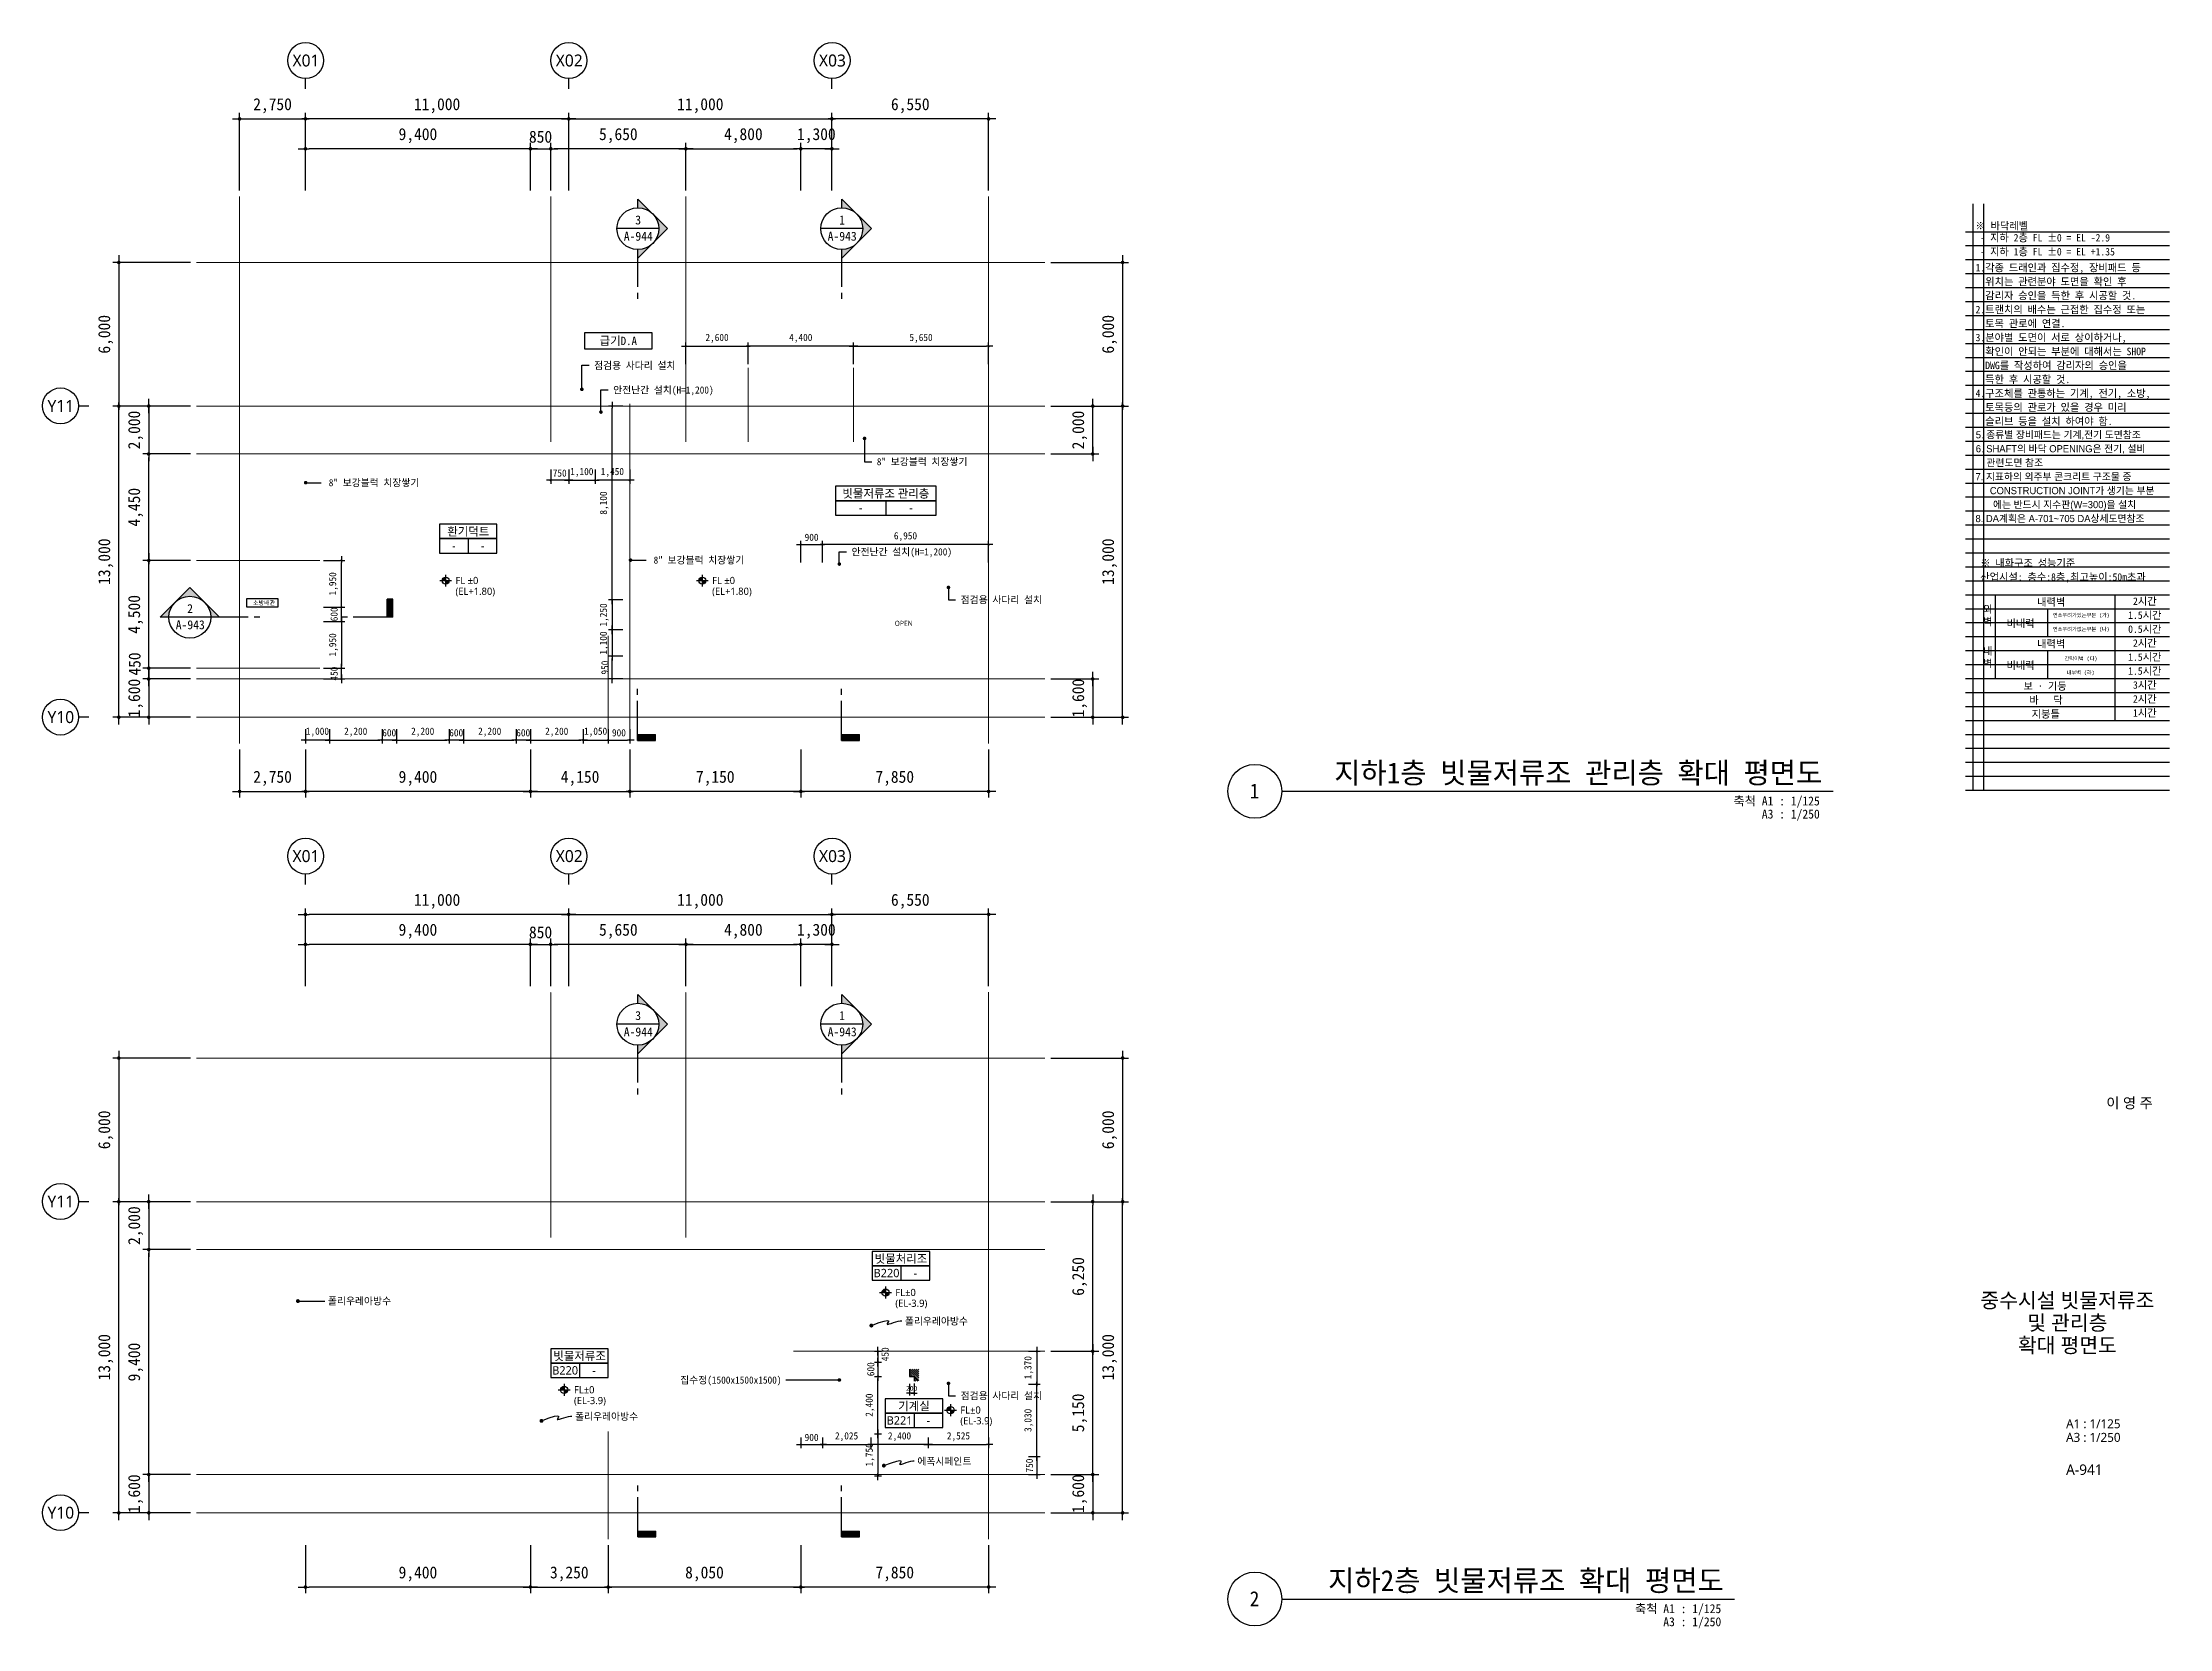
# Model space of a CAD drawing. Header units: inches. Extents: x 224105 to 519834, y 3350 to 70638.
# Drawn here: x 224105 to 312988, y 4384 to 70638 of the extents above; entities that cross this region are included whole.
import ezdxf
from ezdxf.enums import TextEntityAlignment as Align

# ---------------------------------------------------------------- set-up
doc = ezdxf.new("R2010")
doc.units = ezdxf.units.IN
doc.header["$MEASUREMENT"] = 0
doc.linetypes.add('CEN', pattern=[62, 60, -1, 0, -1])
doc.layers.get('0').update_dxf_attribs({"linetype": 'CONTINUOUS'})
for name, color, linetype, lineweight in [('A-AXIS-BUBL', 7, 'CONTINUOUS', 25), ('A-AXIS-LINE', 1, 'CEN', 15), ('A-BORD-TEXT', 3, 'CONTINUOUS', 25), ('A-DIMS', 7, 'CONTINUOUS', 25), ('A-MKXS-LEAD', 7, 'CONTINUOUS', 25), ('A-MKXS-MAK1', 3, 'CONTINUOUS', 25), ('A-MKXS-TEXT1', 3, 'CONTINUOUS', 25), ('A-MKXS-TEXT2', 7, 'CONTINUOUS', 25), ('A-MKXX-NAME', 3, 'CONTINUOUS', 25), ('A-MKXX-SYMB', 7, 'CONTINUOUS', 25), ('A-XXXX-HATC', 8, 'CONTINUOUS', 18), ('A-XXXX-SYMB', 7, 'CONTINUOUS', 25), ('A-XXXX-TXT1', 3, 'CONTINUOUS', 25), ('A-XXXX-TXT2', 3, 'CONTINUOUS', 25)]:
    doc.layers.add(name, color=color, linetype=linetype, lineweight=lineweight)
doc.layers.add('A-XXXX-NPLT', color=144, linetype='CONTINUOUS', plot=False)
doc.layers.add('T', color=3, linetype='CONTINUOUS')
doc.styles.add('HY울릉도L', font='H2GTRE.TTF')
doc.styles.add('돋움체', font='')
doc.styles.add('돋음', font='')
doc.styles.add('맑은 고딕', font='malgun.ttf')
doc.styles.add('맑은고딕', font='malgun.ttf')
doc.styles.get('돋움체').set_extended_font_data('DotumChe')
doc.styles.get('돋음').set_extended_font_data('Dotum')
doc.dimstyles.new('CDIM', dxfattribs={"dimtxt": 2, "dimasz": 0.6, "dimexe": 1, "dimexo": 1, "dimgap": 1, "dimtad": 1, "dimdec": 0, "dimrnd": 0.5, "dimzin": 0, "dimdsep": 32, "dimlunit": 6, "dimtxsty": 'HY울릉도L', "dimblk1": '_CIDOT', "dimblk2": '_CIDOT', "dimsah": 1, "dimcen": 4.5, "dimclrd": 2, "dimclre": 2, "dimclrt": 7, "dimadec": 0, "dimazin": 0, "dimtfac": 1, "dimtdec": 0, "dimtix": 1, "dimtmove": 2, "dimatfit": 1, "dimldrblk": '_CIDOT', "dimfxl": 1, "dimtolj": 1, "dimtzin": 0, "dimlwd": -1, "dimarcsym": 0})

msp = doc.modelspace()

# ---------------------------------------------------------------- texts
at = {"layer": 'A-BORD-TEXT', "style": '맑은고딕'}
msp.add_text('이 영 주', height=437.5, dxfattribs=at).set_placement((312290.4, 26115.3), align=Align.RIGHT)
for s, p in [('중수시설 빗물저류조', (308721.9, 18090.6)), ('및 관리층', (308721.9, 17153.1)), ('확대 평면도', (308721.9, 16215.6))]:
    msp.add_text(s, height=625, dxfattribs=at).set_placement(p, align=Align.MIDDLE_CENTER)
at = {"layer": 'A-MKXS-TEXT1', "style": '돋움체'}
for s, p in [('폴리우레아방수', (236034.1, 18065.8)), ('폴리우레아방수', (260142.6, 17220.9)), ('폴리우레아방수', (246357.7, 13240.5)), ('에폭시페인트', (260663.7, 11369))]:
    msp.add_text(s, height=300, dxfattribs=at).set_placement(p, align=Align.MIDDLE_LEFT)
at = {"layer": 'A-MKXS-TEXT2', "style": '돋움체'}
for s, p in [('3', (248994.1, 63223.2)), ('1', (257513.8, 63223.2)), ('A-944', (249001.3, 62543.3)), ('A-943', (257521, 62543.3)), ('2', (230270.8, 46990.7)), ('A-943', (230278.1, 46310.7)), ('A-944', (249001.3, 29305.8)), ('3', (248994.1, 29985.7)), ('A-943', (257521, 29305.8)), ('1', (257513.8, 29985.7))]:
    msp.add_text(s, height=375, dxfattribs=at).set_placement(p, align=Align.MIDDLE)
at = {"layer": 'A-MKXX-NAME', "style": '돋움체'}
for s, p in [('※ 바닥레벨', (304884.8, 62826.6)), (' - 지하 2층 FL %%P0 = EL -2.9', (304884.8, 62326.6)), (' - 지하 1층 FL %%P0 = EL +1.35', (304884.8, 61743.2))]:
    msp.add_text(s, height=312.5, dxfattribs=at).set_placement(p)
at = {"layer": 'A-MKXX-NAME', "style": '맑은고딕'}
for s, height, p in [('빗물저류조 관리층', 350, (259347, 51798.1)), ('-', 350, (258293.2, 51198.1)), ('-', 350, (260393.2, 51198.1)), ('환기덕트', 350, (241896, 50211.5)), ('-', 350, (241292.2, 49611.5)), ('-', 350, (242492.2, 49611.5)), ('OPEN', 210, (260092.2, 46375)), ('빗물처리조', 350, (259978.4, 19830.7)), ('B220', 350, (259374.5, 19230.7)), ('-', 350, (260574.5, 19230.7)), ('B220', 350, (245944.6, 15165.6)), ('빗물저류조', 350, (246548.4, 15765.6)), ('-', 350, (247144.6, 15165.6)), ('기계실', 350, (260524.2, 13673.5, 0)), ('B221', 350, (259920.4, 13073.5, 0)), ('-', 350, (261120.4, 13073.5, 0))]:
    msp.add_text(s, height=height, dxfattribs=at).set_placement(p, align=Align.MIDDLE_CENTER)
at = {"layer": 'A-XXXX-TXT1', "style": '돋움체'}
for s, p in [('지하1층 빗물저류조 관리층 확대 평면도', (298480.7, 39427.4)), ('지하2층 빗물저류조 확대 평면도', (294362.5, 5683.2))]:
    msp.add_text(s, height=875, dxfattribs=at).set_placement(p, align=Align.BOTTOM_RIGHT)
for s, p in [('1', (274753.4, 39370)), ('2', (274753.4, 5625.8))]:
    msp.add_text(s, height=625, dxfattribs=at).set_placement(p, align=Align.MIDDLE)
for s, p in [('축척 A1 : 1/125', (298375.3, 39141.3)), ('A3 : 1/250', (298375.3, 38594)), ('축척 A1 : 1/125', (294257.1, 5397.2)), ('A3 : 1/250', (294257.1, 4849.9))]:
    msp.add_text(s, height=375, dxfattribs=at).set_placement(p, align=Align.TOP_RIGHT)
at = {"layer": 'A-XXXX-TXT1', "style": '맑은고딕'}
for s, height, p in [('A1 : 1/125', 375, (308668.2, 12746.1)), ('A3 : 1/250', 375, (308668.2, 12179.2)), ('A-941', 437.5, (308668.2, 10799.7))]:
    msp.add_text(s, height=height, dxfattribs=at).set_placement(p)
at = {"layer": 'A-XXXX-TXT2', "ltscale": 0.2, "style": '맑은고딕'}
for s, p in [('X01', (235113.5, 69887.9)), ('X02', (246113.5, 69887.9)), ('X03', (257113.5, 69887.9)), ('Y11', (224868.6, 55457.7)), ('Y10', (224868.6, 42457.7)), ('X01', (235113.5, 36650.3)), ('X02', (246113.5, 36650.3)), ('X03', (257113.5, 36650.3)), ('Y11', (224868.6, 22220.2)), ('Y10', (224868.6, 9220.2))]:
    msp.add_text(s, height=500, dxfattribs=at).set_placement(p, align=Align.MIDDLE_CENTER)
at = {"layer": 'A-XXXX-TXT2'}
for s, height, style, p in [('1.각종 드래인과 집수정, 장비패드 등', 312.5, '돋움체', (304884.8, 61232.8)), ('  위치는 관련분야 도면을 확인 후', 312.5, '돋움체', (304884.8, 60649.5)), ('2.트랜치의 배수는 근접한 집수정 또는', 312.5, '돋움체', (304884.8, 59482.8)), ('  감리자 승인을 득한 후 시공할 것.', 312.5, '돋움체', (304884.8, 60066.2)), ('  토목 관로에 연결.', 312.5, '돋움체', (304884.8, 58899.5)), ('3.분야별 도면이 서로 상이하거나, ', 312.5, '돋움체', (304884.8, 58316.2)), ('  확인이 안되는 부분에 대해서는 SHOP', 312.5, '돋움체', (304884.8, 57732.8)), ('점검용 사다리 설치', 300, '돋움체', (247153.7, 57147.4)), ('  DWG를 작성하여 감리자의 승인을', 312.5, '돋움체', (304884.8, 57149.5)), ('안전난간 설치(H=1,200)', 300, '돋움체', (247951.2, 56123.2)), ('4.구조체를 관통하는 기계, 전기, 소방,', 312.5, '돋움체', (304884.8, 55982.8)), ('  득한 후 시공할 것.', 312.5, '돋움체', (304884.8, 56566.2)), ('  토목등의 관로가 있을 경우 미리', 312.5, '돋움체', (304884.8, 55399.5)), ('  슬리브 등을 설치 하여야 함.', 312.5, '돋움체', (304884.8, 54816.2)), ('8" 보강블럭 치장쌓기', 300, '돋움체', (258968.4, 53126.4)), ('8" 보강블럭 치장쌓기', 300, '돋움체', (236065.9, 52249.5)), ('8" 보강블럭 치장쌓기', 300, '돋움체', (249641.5, 49015.9)), ('안전난간 설치(H=1,200)', 300, '돋움체', (257912.2, 49360.4)), ('※ 내화구조 성능기준', 312.5, '돋움체', (305081.3, 48892.7)), ('FL %%P0', 300, '맑은고딕', (241361.4, 48163.9)), ('FL %%P0', 300, '맑은고딕', (252087.1, 48163.9)), ('산업시설: 층수:8층,최고높이:50m초과', 312.5, '돋움체', (305081.3, 48309.4)), ('(EL+1.80)', 300, '맑은고딕', (241361.4, 47713.9)), ('(EL+1.80)', 300, '맑은고딕', (252087.1, 47713.9)), ('점검용 사다리 설치', 300, '돋움체', (262473.9, 47360.4)), ('(EL-3.9)', 300, '맑은고딕', (259743.8, 17970.8)), ('FL%%P0', 300, '맑은고딕', (259743.8, 18420.8)), ('FL%%P0', 300, '맑은고딕', (246313.9, 14355.7)), ('점검용 사다리 설치', 300, '돋움체', (262473.9, 14107.6)), ('(EL-3.9)', 300, '맑은고딕', (246313.9, 13905.7)), ('FL%%P0', 300, '맑은고딕', (262457.7, 13509.8)), ('(EL-3.9)', 300, '맑은고딕', (262457.7, 13059.8))]:
    msp.add_text(s, height=height, dxfattribs=dict(at, style=style)).set_placement(p, align=Align.MIDDLE_LEFT)
at = {"layer": 'A-XXXX-TXT2', "style": '돋움체'}
for s, height, p in [('급기D.A', 350, (248167.2, 58175)), ('소방배관', 180, (233362.2, 47230)), ('내력벽', 312.5, (308045.9, 47267.7)), ('2시간', 312.5, (311956.3, 47299)), ('비내력', 312.5, (306764.7, 46371.9)), ('연소우려가있는부분 (가)', 156.25, (309301.3, 46715.6)), ('연소우려가없는부분 (나)', 156.25, (309301.3, 46132.3)), ('0.5시간', 312.5, (311956.3, 46132.3)), ('1.5시간', 312.5, (311956.3, 46715.6)), ('내력벽', 312.5, (308045.9, 45517.7)), ('2시간', 312.5, (311956.3, 45549)), ('비내력', 312.5, (306764.7, 44621.9)), ('간막이벽 (다)', 156.25, (309289.1, 44903.1)), ('1.5시간', 312.5, (311956.3, 44965.6)), ('1.5시간', 312.5, (311956.3, 44382.3)), ('보 · 기둥', 312.5, (307789.4, 43752.1)), ('내부벽 (라)', 156.25, (309274.2, 44319.8)), ('3시간', 312.5, (311956.3, 43799)), ('바   닥', 312.5, (307829, 43168.8)), ('지붕틀', 312.5, (307817.1, 42585.4)), ('2시간', 312.5, (311956.3, 43215.6)), ('1시간', 312.5, (311956.3, 42632.3))]:
    msp.add_text(s, height=height, dxfattribs=at).set_placement(p, align=Align.MIDDLE_CENTER)
msp.add_text('집수정(1500x1500x1500)', height=300, dxfattribs=at).set_placement((254984.6, 14762.5), align=Align.MIDDLE_RIGHT)
at = {"layer": 'A-XXXX-TXT2', "char_height": 312.5, "attachment_point": 5, "style": '맑은 고딕'}
for s, width, insert in [('{\\fDotumChe|b0|i0|c129|p49;외\\P벽}', 996.018, (305393.1, 46689.4)), ('{\\fDotumChe|b0|i0|c129|p49;내\\P벽}', 1000, (305393.8, 44939.4))]:
    msp.add_mtext_dynamic_manual_height_columns(s, width=width, gutter_width=5000, heights=[0], dxfattribs=dict(at, insert=insert))
at = {"layer": 'T', "style": '돋음'}
for s, p in [('5. 종류별 장비패드는 기계,전기 도면참조', (304893.8, 54101.6)), ('6. SHAFT의 바닥 OPENING은 전기, 설비', (304893.8, 53518.3)), ('7. 지표하의 외주부 콘크리트 구조물 중 ', (304881.4, 52351.6)), ('   관련도면 참조', (305012.4, 52934.9)), ('    CONSTRUCTION JOINT가 생기는 부분', (305045.2, 51768.3)), ('8. DA계획은 A-701~705 DA상세도면참조 ', (304881.4, 50601.6)), ('에는 반드시 지수판(W=300)을 설치', (305613.1, 51184.9))]:
    msp.add_text(s, height=300, dxfattribs=at).set_placement(p)

# ---------------------------------------------------------------- blocks, each defined once
blk = doc.blocks.new('NOTE')
at = {"layer": 'A-XXXX-NPLT'}
for p, q in [((1010660, 179733), (1010660, 175813)), ((1010734, 175813), (1010734, 179733)), ((1010610, 179546), (1011975, 179546)), ((1010610, 179453), (1011975, 179453)), ((1010610, 179359), (1011975, 179359)), ((1010610, 179266), (1011975, 179266)), ((1010610, 179173), (1011975, 179173)), ((1010610, 179079), (1011975, 179079)), ((1010610, 178986), (1011975, 178986)), ((1010610, 178893), (1011975, 178893)), ((1010610, 178799), (1011975, 178799)), ((1010610, 178706), (1011975, 178706)), ((1010610, 178613), (1011975, 178613)), ((1010610, 178519), (1011975, 178519)), ((1010610, 178426), (1011975, 178426)), ((1010610, 178333), (1011975, 178333)), ((1010610, 178239), (1011975, 178239)), ((1010610, 178146), (1011975, 178146)), ((1010610, 178053), (1011975, 178053)), ((1010610, 177959), (1011975, 177959)), ((1010610, 177866), (1011975, 177866)), ((1010610, 177773), (1011975, 177773)), ((1010610, 177679), (1011975, 177679)), ((1010610, 177586), (1011975, 177586)), ((1010610, 177493), (1011975, 177493)), ((1010610, 177399), (1011975, 177399)), ((1010610, 177306), (1011975, 177306)), ((1010610, 177213), (1011975, 177213)), ((1010610, 177119), (1011975, 177119)), ((1010610, 177026), (1011975, 177026)), ((1010610, 176933), (1011975, 176933)), ((1010610, 176839), (1011975, 176839)), ((1010610, 176746), (1011975, 176746)), ((1010610, 176653), (1011975, 176653)), ((1010610, 176559), (1011975, 176559)), ((1010610, 176466), (1011975, 176466)), ((1010610, 176373), (1011975, 176373)), ((1010610, 176279), (1011975, 176279)), ((1010610, 176186), (1011975, 176186)), ((1010610, 176093), (1011975, 176093)), ((1010610, 175999), (1011975, 175999)), ((1010610, 175906), (1011975, 175906)), ((1010610, 175813), (1011975, 175813))]:
    blk.add_line(p, q, dxfattribs=at)
blk = doc.blocks.new('_CIDOT')
at = {"color": 0, "linetype": 'ByBlock'}
blk.add_line((2, 0), (-1, 0), dxfattribs=at)
at = {"color": 0, "linetype": 'ByBlock', "const_width": 0.5}
blk.add_lwpolyline([(-0.25, 0, 1), (0.25, 0, 1)], format="xyb", close=True, dxfattribs=at)
blk = doc.blocks.new('*D4')
at = {"layer": 'A-DIMS', "lineweight": -2, "transparency": 16777216}
for p, q in [((265312, 14593), (265799, 14593)), ((265312, 11563), (265799, 11563))]:
    blk.add_line(p, q, dxfattribs=at)
at = {"layer": 'A-DIMS', "transparency": 16777216}
blk.add_line((265649, 11653), (265649, 14503), dxfattribs=at)
at = {"layer": 'A-DIMS', "transparency": 16777216, "xscale": 90, "yscale": 90, "zscale": 90}
for p, rotation in [((265649, 14593), 90), ((265649, 11563), 270)]:
    blk.add_blockref('_CIDOT', p, dxfattribs=dict(at, rotation=rotation))
at = {"layer": 'A-DIMS', "color": 3, "transparency": 16777216, "insert": (265320, 13078), "char_height": 300, "attachment_point": 5, "rotation": 90, "style": '돋움체'}
blk.add_mtext('\\A1;3,030', dxfattribs=at)
blk = doc.blocks.new('*D5')
at = {"layer": 'A-DIMS', "lineweight": -2, "transparency": 16777216}
for p, q in [((265312, 15963), (265799, 15963)), ((265312, 14593), (265799, 14593))]:
    blk.add_line(p, q, dxfattribs=at)
at = {"layer": 'A-DIMS', "transparency": 16777216}
blk.add_line((265649, 15873), (265649, 14683), dxfattribs=at)
at = {"layer": 'A-DIMS', "transparency": 16777216, "xscale": 90, "yscale": 90, "zscale": 90}
for p, rotation in [((265649, 15963), 90), ((265649, 14593), 270)]:
    blk.add_blockref('_CIDOT', p, dxfattribs=dict(at, rotation=rotation))
at = {"layer": 'A-DIMS', "color": 3, "transparency": 16777216, "insert": (265320, 15278), "char_height": 300, "attachment_point": 5, "rotation": 90, "style": '돋움체'}
blk.add_mtext('\\A1;1,370', dxfattribs=at)
blk = doc.blocks.new('*D6')
at = {"layer": 'A-DIMS', "lineweight": -2, "transparency": 16777216}
for p, q in [((265312, 11563), (265799, 11563)), ((265312, 10813), (265799, 10813))]:
    blk.add_line(p, q, dxfattribs=at)
at = {"layer": 'A-DIMS', "transparency": 16777216}
for p, q in [((265649, 11653), (265649, 11743)), ((265649, 11563), (265649, 10813)), ((265649, 10723), (265649, 10633))]:
    blk.add_line(p, q, dxfattribs=at)
at = {"layer": 'A-DIMS', "transparency": 16777216, "xscale": 90, "yscale": 90, "zscale": 90}
for p, rotation in [((265649, 11563), 270), ((265649, 10813), 90)]:
    blk.add_blockref('_CIDOT', p, dxfattribs=dict(at, rotation=rotation))
at = {"layer": 'A-DIMS', "color": 3, "transparency": 16777216, "insert": (265349, 11188), "char_height": 300, "attachment_point": 5, "rotation": 90, "style": '돋움체'}
blk.add_mtext('\\A1;750', dxfattribs=at)
blk = doc.blocks.new('*D7')
at = {"layer": 'A-DIMS', "lineweight": -2, "transparency": 16777216}
for p, q in [((258867, 12513), (259167, 12513)), ((258867, 10763), (259167, 10763))]:
    blk.add_line(p, q, dxfattribs=at)
at = {"layer": 'A-DIMS', "transparency": 16777216}
blk.add_line((259017, 12423), (259017, 10853), dxfattribs=at)
at = {"layer": 'A-DIMS', "transparency": 16777216, "xscale": 90, "yscale": 90, "zscale": 90}
for p, rotation in [((259017, 12513), 90), ((259017, 10763), 270)]:
    blk.add_blockref('_CIDOT', p, dxfattribs=dict(at, rotation=rotation))
at = {"layer": 'A-DIMS', "color": 3, "transparency": 16777216, "insert": (258688, 11638), "char_height": 300, "attachment_point": 5, "rotation": 90, "style": '돋움체'}
blk.add_mtext('\\A1;1,750', dxfattribs=at)
blk = doc.blocks.new('*D8')
at = {"layer": 'A-DIMS', "lineweight": -2, "transparency": 16777216}
for p, q in [((258867, 14913), (259167, 14913)), ((258867, 12513), (259167, 12513))]:
    blk.add_line(p, q, dxfattribs=at)
at = {"layer": 'A-DIMS', "transparency": 16777216}
blk.add_line((259017, 12603), (259017, 14823), dxfattribs=at)
at = {"layer": 'A-DIMS', "transparency": 16777216, "xscale": 90, "yscale": 90, "zscale": 90}
for p, rotation in [((259017, 14913), 90), ((259017, 12513), 270)]:
    blk.add_blockref('_CIDOT', p, dxfattribs=dict(at, rotation=rotation))
at = {"layer": 'A-DIMS', "color": 3, "transparency": 16777216, "insert": (258688, 13713), "char_height": 300, "attachment_point": 5, "rotation": 90, "style": '돋움체'}
blk.add_mtext('\\A1;2,400', dxfattribs=at)
blk = doc.blocks.new('*D9')
at = {"layer": 'A-DIMS', "lineweight": -2, "transparency": 16777216}
for p, q in [((256692, 12363), (256692, 11913)), ((258717, 12363), (258717, 11913))]:
    blk.add_line(p, q, dxfattribs=at)
at = {"layer": 'A-DIMS', "transparency": 16777216}
blk.add_line((256782, 12063), (258627, 12063), dxfattribs=at)
at = {"layer": 'A-DIMS', "transparency": 16777216, "xscale": 90, "yscale": 90, "zscale": 90, "rotation": 180}
blk.add_blockref('_CIDOT', (256692, 12063), dxfattribs=at)
at = {"layer": 'A-DIMS', "transparency": 16777216, "xscale": 90, "yscale": 90, "zscale": 90}
blk.add_blockref('_CIDOT', (258717, 12063), dxfattribs=at)
at = {"layer": 'A-DIMS', "color": 3, "transparency": 16777216, "insert": (257705, 12391), "char_height": 300, "attachment_point": 5, "style": '돋움체'}
blk.add_mtext('\\A1;2,025', dxfattribs=at)
blk = doc.blocks.new('*D10')
at = {"layer": 'A-DIMS', "lineweight": -2, "transparency": 16777216}
for p, q in [((258717, 12363), (258717, 11913)), ((261117, 12363), (261117, 11913))]:
    blk.add_line(p, q, dxfattribs=at)
at = {"layer": 'A-DIMS', "transparency": 16777216}
blk.add_line((261027, 12063), (258807, 12063), dxfattribs=at)
at = {"layer": 'A-DIMS', "transparency": 16777216, "xscale": 90, "yscale": 90, "zscale": 90, "rotation": 180}
blk.add_blockref('_CIDOT', (258717, 12063), dxfattribs=at)
at = {"layer": 'A-DIMS', "transparency": 16777216, "xscale": 90, "yscale": 90, "zscale": 90}
blk.add_blockref('_CIDOT', (261117, 12063), dxfattribs=at)
at = {"layer": 'A-DIMS', "color": 3, "transparency": 16777216, "insert": (259917, 12391), "char_height": 300, "attachment_point": 5, "style": '돋움체'}
blk.add_mtext('\\A1;2,400', dxfattribs=at)
blk = doc.blocks.new('*D11')
at = {"layer": 'A-DIMS', "lineweight": -2, "transparency": 16777216}
for p, q in [((235092, 41950), (235092, 41350)), ((236092, 41950), (236092, 41350))]:
    blk.add_line(p, q, dxfattribs=at)
at = {"layer": 'A-DIMS', "transparency": 16777216}
for p, q in [((235002, 41500), (234912, 41500)), ((236092, 41500), (235092, 41500)), ((236182, 41500), (236272, 41500))]:
    blk.add_line(p, q, dxfattribs=at)
at = {"layer": 'A-DIMS', "transparency": 16777216, "xscale": 90, "yscale": 90, "zscale": 90}
blk.add_blockref('_CIDOT', (235092, 41500), dxfattribs=at)
at = {"layer": 'A-DIMS', "transparency": 16777216, "xscale": 90, "yscale": 90, "zscale": 90, "rotation": 180}
blk.add_blockref('_CIDOT', (236092, 41500), dxfattribs=at)
at = {"layer": 'A-DIMS', "color": 3, "transparency": 16777216, "insert": (235592, 41829), "char_height": 300, "attachment_point": 5, "style": '돋움체'}
blk.add_mtext('\\A1;1,000', dxfattribs=at)
blk = doc.blocks.new('*D12')
at = {"layer": 'A-DIMS', "lineweight": -2, "transparency": 16777216}
for p, q in [((236092, 41950), (236092, 41350)), ((238292, 41950), (238292, 41350))]:
    blk.add_line(p, q, dxfattribs=at)
at = {"layer": 'A-DIMS', "transparency": 16777216}
blk.add_line((236182, 41500), (238202, 41500), dxfattribs=at)
at = {"layer": 'A-DIMS', "transparency": 16777216, "xscale": 90, "yscale": 90, "zscale": 90, "rotation": 180}
blk.add_blockref('_CIDOT', (236092, 41500), dxfattribs=at)
at = {"layer": 'A-DIMS', "transparency": 16777216, "xscale": 90, "yscale": 90, "zscale": 90}
blk.add_blockref('_CIDOT', (238292, 41500), dxfattribs=at)
at = {"layer": 'A-DIMS', "color": 3, "transparency": 16777216, "insert": (237192, 41829), "char_height": 300, "attachment_point": 5, "style": '돋움체'}
blk.add_mtext('\\A1;2,200', dxfattribs=at)
blk = doc.blocks.new('*D13')
at = {"layer": 'A-DIMS', "lineweight": -2, "transparency": 16777216}
for p, q in [((238292, 41950), (238292, 41350)), ((238892, 41950), (238892, 41350))]:
    blk.add_line(p, q, dxfattribs=at)
at = {"layer": 'A-DIMS', "transparency": 16777216}
for p, q in [((238202, 41500), (238112, 41500)), ((238892, 41500), (238292, 41500)), ((238982, 41500), (239072, 41500))]:
    blk.add_line(p, q, dxfattribs=at)
at = {"layer": 'A-DIMS', "transparency": 16777216, "xscale": 90, "yscale": 90, "zscale": 90}
blk.add_blockref('_CIDOT', (238292, 41500), dxfattribs=at)
at = {"layer": 'A-DIMS', "transparency": 16777216, "xscale": 90, "yscale": 90, "zscale": 90, "rotation": 180}
blk.add_blockref('_CIDOT', (238892, 41500), dxfattribs=at)
at = {"layer": 'A-DIMS', "color": 3, "transparency": 16777216, "insert": (238592, 41800), "char_height": 300, "attachment_point": 5, "style": '돋움체'}
blk.add_mtext('\\A1;600', dxfattribs=at)
blk = doc.blocks.new('*D14')
at = {"layer": 'A-DIMS', "lineweight": -2, "transparency": 16777216}
for p, q in [((247742, 41950), (247742, 41350)), ((248642, 41950), (248642, 41350))]:
    blk.add_line(p, q, dxfattribs=at)
at = {"layer": 'A-DIMS', "transparency": 16777216}
blk.add_line((247832, 41500), (248552, 41500), dxfattribs=at)
at = {"layer": 'A-DIMS', "transparency": 16777216, "xscale": 90, "yscale": 90, "zscale": 90, "rotation": 180}
blk.add_blockref('_CIDOT', (247742, 41500), dxfattribs=at)
at = {"layer": 'A-DIMS', "transparency": 16777216, "xscale": 90, "yscale": 90, "zscale": 90}
blk.add_blockref('_CIDOT', (248642, 41500), dxfattribs=at)
at = {"layer": 'A-DIMS', "color": 3, "transparency": 16777216, "insert": (248192, 41800), "char_height": 300, "attachment_point": 5, "style": '돋움체'}
blk.add_mtext('\\A1;900', dxfattribs=at)
blk = doc.blocks.new('*D15')
at = {"layer": 'A-DIMS', "lineweight": -2, "transparency": 16777216}
for p, q in [((255792, 48915), (255792, 49815)), ((256692, 48915), (256692, 49815))]:
    blk.add_line(p, q, dxfattribs=at)
at = {"layer": 'A-DIMS', "transparency": 16777216}
blk.add_line((255882, 49665), (256602, 49665), dxfattribs=at)
at = {"layer": 'A-DIMS', "transparency": 16777216, "xscale": 90, "yscale": 90, "zscale": 90, "rotation": 180}
blk.add_blockref('_CIDOT', (255792, 49665), dxfattribs=at)
at = {"layer": 'A-DIMS', "transparency": 16777216, "xscale": 90, "yscale": 90, "zscale": 90}
blk.add_blockref('_CIDOT', (256692, 49665), dxfattribs=at)
at = {"layer": 'A-DIMS', "color": 3, "transparency": 16777216, "insert": (256242, 49966), "char_height": 300, "attachment_point": 5, "style": '돋움체'}
blk.add_mtext('\\A1;900', dxfattribs=at)
blk = doc.blocks.new('*D16')
at = {"layer": 'A-DIMS', "lineweight": -2, "transparency": 16777216}
for p, q in [((256692, 48915), (256692, 49815)), ((263642, 48915), (263642, 49815))]:
    blk.add_line(p, q, dxfattribs=at)
at = {"layer": 'A-DIMS', "transparency": 16777216}
blk.add_line((263552, 49665), (256782, 49665), dxfattribs=at)
at = {"layer": 'A-DIMS', "transparency": 16777216, "xscale": 90, "yscale": 90, "zscale": 90, "rotation": 180}
blk.add_blockref('_CIDOT', (256692, 49665), dxfattribs=at)
at = {"layer": 'A-DIMS', "transparency": 16777216, "xscale": 90, "yscale": 90, "zscale": 90}
blk.add_blockref('_CIDOT', (263642, 49665), dxfattribs=at)
at = {"layer": 'A-DIMS', "color": 3, "transparency": 16777216, "insert": (260167, 49994), "char_height": 300, "attachment_point": 5, "style": '돋움체'}
blk.add_mtext('\\A1;6,950', dxfattribs=at)
blk = doc.blocks.new('*D17')
at = {"layer": 'A-DIMS', "lineweight": -2, "transparency": 16777216}
for p, q in [((253592, 57200), (253592, 58100)), ((257992, 57200), (257992, 58100))]:
    blk.add_line(p, q, dxfattribs=at)
at = {"layer": 'A-DIMS', "transparency": 16777216}
blk.add_line((257902, 57950), (253682, 57950), dxfattribs=at)
at = {"layer": 'A-DIMS', "transparency": 16777216, "xscale": 90, "yscale": 90, "zscale": 90, "rotation": 180}
blk.add_blockref('_CIDOT', (253592, 57950), dxfattribs=at)
at = {"layer": 'A-DIMS', "transparency": 16777216, "xscale": 90, "yscale": 90, "zscale": 90}
blk.add_blockref('_CIDOT', (257992, 57950), dxfattribs=at)
at = {"layer": 'A-DIMS', "color": 3, "transparency": 16777216, "insert": (255792, 58279), "char_height": 300, "attachment_point": 5, "style": '돋움체'}
blk.add_mtext('\\A1;4,400', dxfattribs=at)
blk = doc.blocks.new('*D18')
at = {"layer": 'A-DIMS', "lineweight": -2, "transparency": 16777216}
for p, q in [((250992, 57200), (250992, 58100)), ((253592, 57200), (253592, 58100))]:
    blk.add_line(p, q, dxfattribs=at)
at = {"layer": 'A-DIMS', "transparency": 16777216}
blk.add_line((251082, 57950), (253502, 57950), dxfattribs=at)
at = {"layer": 'A-DIMS', "transparency": 16777216, "xscale": 90, "yscale": 90, "zscale": 90, "rotation": 180}
blk.add_blockref('_CIDOT', (250992, 57950), dxfattribs=at)
at = {"layer": 'A-DIMS', "transparency": 16777216, "xscale": 90, "yscale": 90, "zscale": 90}
blk.add_blockref('_CIDOT', (253592, 57950), dxfattribs=at)
at = {"layer": 'A-DIMS', "color": 3, "transparency": 16777216, "insert": (252292, 58279), "char_height": 300, "attachment_point": 5, "style": '돋움체'}
blk.add_mtext('\\A1;2,600', dxfattribs=at)
blk = doc.blocks.new('*D19')
at = {"layer": 'A-DIMS', "lineweight": -2, "transparency": 16777216}
for p, q in [((257992, 57200), (257992, 58100)), ((263642, 57200), (263642, 58100))]:
    blk.add_line(p, q, dxfattribs=at)
at = {"layer": 'A-DIMS', "transparency": 16777216}
blk.add_line((258082, 57950), (263552, 57950), dxfattribs=at)
at = {"layer": 'A-DIMS', "transparency": 16777216, "xscale": 90, "yscale": 90, "zscale": 90, "rotation": 180}
blk.add_blockref('_CIDOT', (257992, 57950), dxfattribs=at)
at = {"layer": 'A-DIMS', "transparency": 16777216, "xscale": 90, "yscale": 90, "zscale": 90}
blk.add_blockref('_CIDOT', (263642, 57950), dxfattribs=at)
at = {"layer": 'A-DIMS', "color": 3, "transparency": 16777216, "insert": (260817, 58279), "char_height": 300, "attachment_point": 5, "style": '돋움체'}
blk.add_mtext('\\A1;5,650', dxfattribs=at)
blk = doc.blocks.new('*D20')
at = {"layer": 'A-DIMS', "lineweight": -2, "transparency": 16777216}
for p, q in [((235842, 46450), (236742, 46450)), ((235842, 44500), (236742, 44500))]:
    blk.add_line(p, q, dxfattribs=at)
at = {"layer": 'A-DIMS', "transparency": 16777216}
blk.add_line((236592, 46360), (236592, 44590), dxfattribs=at)
at = {"layer": 'A-DIMS', "transparency": 16777216, "xscale": 90, "yscale": 90, "zscale": 90}
for p, rotation in [((236592, 46450), 90), ((236592, 44500), 270)]:
    blk.add_blockref('_CIDOT', p, dxfattribs=dict(at, rotation=rotation))
at = {"layer": 'A-DIMS', "color": 3, "transparency": 16777216, "insert": (236264, 45475), "char_height": 300, "attachment_point": 5, "rotation": 90, "style": '돋움체'}
blk.add_mtext('\\A1;1,950', dxfattribs=at)
blk = doc.blocks.new('*D21')
at = {"layer": 'A-DIMS', "transparency": 16777216}
for p, q in [((236592, 47140), (236592, 47230)), ((236592, 46450), (236592, 47050)), ((236592, 46360), (236592, 46270))]:
    blk.add_line(p, q, dxfattribs=at)
at = {"layer": 'A-DIMS', "lineweight": -2, "transparency": 16777216}
for p, q in [((235842, 47050), (236742, 47050)), ((235842, 46450), (236742, 46450))]:
    blk.add_line(p, q, dxfattribs=at)
at = {"layer": 'A-DIMS', "transparency": 16777216, "xscale": 90, "yscale": 90, "zscale": 90}
for p, rotation in [((236592, 47050), 270), ((236592, 46450), 90)]:
    blk.add_blockref('_CIDOT', p, dxfattribs=dict(at, rotation=rotation))
at = {"layer": 'A-DIMS', "color": 3, "transparency": 16777216, "insert": (236292, 46750), "char_height": 300, "attachment_point": 5, "rotation": 90, "style": '돋움체'}
blk.add_mtext('\\A1;600', dxfattribs=at)
blk = doc.blocks.new('*D22')
at = {"layer": 'A-DIMS', "lineweight": -2, "transparency": 16777216}
for p, q in [((247192, 52800), (247192, 52200)), ((248642, 52800), (248642, 52200))]:
    blk.add_line(p, q, dxfattribs=at)
at = {"layer": 'A-DIMS', "transparency": 16777216}
blk.add_line((248552, 52350), (247282, 52350), dxfattribs=at)
at = {"layer": 'A-DIMS', "transparency": 16777216, "xscale": 90, "yscale": 90, "zscale": 90, "rotation": 180}
blk.add_blockref('_CIDOT', (247192, 52350), dxfattribs=at)
at = {"layer": 'A-DIMS', "transparency": 16777216, "xscale": 90, "yscale": 90, "zscale": 90}
blk.add_blockref('_CIDOT', (248642, 52350), dxfattribs=at)
at = {"layer": 'A-DIMS', "color": 3, "transparency": 16777216, "insert": (247917, 52679), "char_height": 300, "attachment_point": 5, "style": '돋움체'}
blk.add_mtext('\\A1;1,450', dxfattribs=at)
blk = doc.blocks.new('*D23')
at = {"layer": 'A-DIMS', "lineweight": -2, "transparency": 16777216}
for p, q in [((235842, 49000), (236742, 49000)), ((235842, 47050), (236742, 47050))]:
    blk.add_line(p, q, dxfattribs=at)
at = {"layer": 'A-DIMS', "transparency": 16777216}
blk.add_line((236592, 47140), (236592, 48910), dxfattribs=at)
at = {"layer": 'A-DIMS', "transparency": 16777216, "xscale": 90, "yscale": 90, "zscale": 90}
for p, rotation in [((236592, 49000), 90), ((236592, 47050), 270)]:
    blk.add_blockref('_CIDOT', p, dxfattribs=dict(at, rotation=rotation))
at = {"layer": 'A-DIMS', "color": 3, "transparency": 16777216, "insert": (236264, 48025), "char_height": 300, "attachment_point": 5, "rotation": 90, "style": '돋움체'}
blk.add_mtext('\\A1;1,950', dxfattribs=at)
blk = doc.blocks.new('*D24')
at = {"layer": 'A-DIMS', "lineweight": -2, "transparency": 16777216}
for p, q in [((235842, 44500), (236742, 44500)), ((235842, 44050), (236742, 44050))]:
    blk.add_line(p, q, dxfattribs=at)
at = {"layer": 'A-DIMS', "transparency": 16777216}
for p, q in [((236592, 44590), (236592, 44680)), ((236592, 44050), (236592, 44500)), ((236592, 43960), (236592, 43870))]:
    blk.add_line(p, q, dxfattribs=at)
at = {"layer": 'A-DIMS', "transparency": 16777216, "xscale": 90, "yscale": 90, "zscale": 90}
for p, rotation in [((236592, 44500), 270), ((236592, 44050), 90)]:
    blk.add_blockref('_CIDOT', p, dxfattribs=dict(at, rotation=rotation))
at = {"layer": 'A-DIMS', "color": 3, "transparency": 16777216, "insert": (236292, 44275), "char_height": 300, "attachment_point": 5, "rotation": 90, "style": '돋움체'}
blk.add_mtext('\\A1;450', dxfattribs=at)
blk = doc.blocks.new('*D25')
at = {"layer": 'A-DIMS', "lineweight": -2, "transparency": 16777216}
for p, q in [((235092, 64450), (235092, 67700)), ((246092, 64450), (246092, 67700))]:
    blk.add_line(p, q, dxfattribs=at)
at = {"layer": 'A-DIMS', "transparency": 16777216}
blk.add_line((245942, 67450), (235242, 67450), dxfattribs=at)
at = {"layer": 'A-DIMS', "transparency": 16777216, "xscale": 150, "yscale": 150, "zscale": 150, "rotation": 180}
blk.add_blockref('_CIDOT', (235092, 67450), dxfattribs=at)
at = {"layer": 'A-DIMS', "transparency": 16777216, "xscale": 150, "yscale": 150, "zscale": 150}
blk.add_blockref('_CIDOT', (246092, 67450), dxfattribs=at)
at = {"layer": 'A-DIMS', "color": 3, "transparency": 16777216, "insert": (240592, 67998), "char_height": 500, "attachment_point": 5, "style": '돋움체'}
blk.add_mtext('\\A1;11,000', dxfattribs=at)
blk = doc.blocks.new('*D26')
at = {"layer": 'A-DIMS', "lineweight": -2, "transparency": 16777216}
for p, q in [((246092, 64450), (246092, 67700)), ((257092, 64450), (257092, 67700))]:
    blk.add_line(p, q, dxfattribs=at)
at = {"layer": 'A-DIMS', "transparency": 16777216}
blk.add_line((246242, 67450), (256942, 67450), dxfattribs=at)
at = {"layer": 'A-DIMS', "transparency": 16777216, "xscale": 150, "yscale": 150, "zscale": 150, "rotation": 180}
blk.add_blockref('_CIDOT', (246092, 67450), dxfattribs=at)
at = {"layer": 'A-DIMS', "transparency": 16777216, "xscale": 150, "yscale": 150, "zscale": 150}
blk.add_blockref('_CIDOT', (257092, 67450), dxfattribs=at)
at = {"layer": 'A-DIMS', "color": 3, "transparency": 16777216, "insert": (251592, 67998), "char_height": 500, "attachment_point": 5, "style": '돋움체'}
blk.add_mtext('\\A1;11,000', dxfattribs=at)
blk = doc.blocks.new('*D27')
at = {"layer": 'A-DIMS', "lineweight": -2, "transparency": 16777216}
for p, q in [((257092, 64450), (257092, 67700)), ((263642, 64450), (263642, 67700))]:
    blk.add_line(p, q, dxfattribs=at)
at = {"layer": 'A-DIMS', "transparency": 16777216}
blk.add_line((263492, 67450), (257242, 67450), dxfattribs=at)
at = {"layer": 'A-DIMS', "transparency": 16777216, "xscale": 150, "yscale": 150, "zscale": 150, "rotation": 180}
blk.add_blockref('_CIDOT', (257092, 67450), dxfattribs=at)
at = {"layer": 'A-DIMS', "transparency": 16777216, "xscale": 150, "yscale": 150, "zscale": 150}
blk.add_blockref('_CIDOT', (263642, 67450), dxfattribs=at)
at = {"layer": 'A-DIMS', "color": 3, "transparency": 16777216, "insert": (260367, 67998), "char_height": 500, "attachment_point": 5, "style": '돋움체'}
blk.add_mtext('\\A1;6,550', dxfattribs=at)
blk = doc.blocks.new('*D28')
at = {"layer": 'A-DIMS', "lineweight": -2, "transparency": 16777216}
for p, q in [((230292, 55450), (227042, 55450)), ((230292, 42450), (227042, 42450))]:
    blk.add_line(p, q, dxfattribs=at)
at = {"layer": 'A-DIMS', "transparency": 16777216}
blk.add_line((227292, 42600), (227292, 55300), dxfattribs=at)
at = {"layer": 'A-DIMS', "transparency": 16777216, "xscale": 150, "yscale": 150, "zscale": 150}
for p, rotation in [((227292, 55450), 90), ((227292, 42450), 270)]:
    blk.add_blockref('_CIDOT', p, dxfattribs=dict(at, rotation=rotation))
at = {"layer": 'A-DIMS', "color": 3, "transparency": 16777216, "insert": (226745, 48950), "char_height": 500, "attachment_point": 5, "rotation": 90, "style": '돋움체'}
blk.add_mtext('\\A1;13,000', dxfattribs=at)
blk = doc.blocks.new('*D29')
at = {"layer": 'A-DIMS', "lineweight": -2, "transparency": 16777216}
for p, q in [((230292, 61450), (227042, 61450)), ((230292, 55450), (227042, 55450))]:
    blk.add_line(p, q, dxfattribs=at)
at = {"layer": 'A-DIMS', "transparency": 16777216}
blk.add_line((227292, 61300), (227292, 55600), dxfattribs=at)
at = {"layer": 'A-DIMS', "transparency": 16777216, "xscale": 150, "yscale": 150, "zscale": 150}
for p, rotation in [((227292, 61450), 90), ((227292, 55450), 270)]:
    blk.add_blockref('_CIDOT', p, dxfattribs=dict(at, rotation=rotation))
at = {"layer": 'A-DIMS', "color": 3, "transparency": 16777216, "insert": (226745, 58450), "char_height": 500, "attachment_point": 5, "rotation": 90, "style": '돋움체'}
blk.add_mtext('\\A1;6,000', dxfattribs=at)
blk = doc.blocks.new('*D30')
at = {"layer": 'A-DIMS', "lineweight": -2, "transparency": 16777216}
for p, q in [((230292, 44050), (228292, 44050)), ((230292, 42450), (228292, 42450))]:
    blk.add_line(p, q, dxfattribs=at)
at = {"layer": 'A-DIMS', "transparency": 16777216}
for p, q in [((228542, 44200), (228542, 44350)), ((228542, 44050), (228542, 42450)), ((228542, 42300), (228542, 42150))]:
    blk.add_line(p, q, dxfattribs=at)
at = {"layer": 'A-DIMS', "transparency": 16777216, "xscale": 150, "yscale": 150, "zscale": 150}
for p, rotation in [((228542, 44050), 270), ((228542, 42450), 90)]:
    blk.add_blockref('_CIDOT', p, dxfattribs=dict(at, rotation=rotation))
at = {"layer": 'A-DIMS', "color": 3, "transparency": 16777216, "insert": (227995, 43250), "char_height": 500, "attachment_point": 5, "rotation": 90, "style": '돋움체'}
blk.add_mtext('\\A1;1,600', dxfattribs=at)
blk = doc.blocks.new('*D31')
at = {"layer": 'A-DIMS', "lineweight": -2, "transparency": 16777216}
for p, q in [((266242, 55450), (269492, 55450)), ((266242, 42450), (269492, 42450))]:
    blk.add_line(p, q, dxfattribs=at)
at = {"layer": 'A-DIMS', "transparency": 16777216}
blk.add_line((269242, 42600), (269242, 55300), dxfattribs=at)
at = {"layer": 'A-DIMS', "transparency": 16777216, "xscale": 150, "yscale": 150, "zscale": 150}
for p, rotation in [((269242, 55450), 90), ((269242, 42450), 270)]:
    blk.add_blockref('_CIDOT', p, dxfattribs=dict(at, rotation=rotation))
at = {"layer": 'A-DIMS', "color": 3, "transparency": 16777216, "insert": (268695, 48950), "char_height": 500, "attachment_point": 5, "rotation": 90, "style": '돋움체'}
blk.add_mtext('\\A1;13,000', dxfattribs=at)
blk = doc.blocks.new('*D32')
at = {"layer": 'A-DIMS', "lineweight": -2, "transparency": 16777216}
for p, q in [((266242, 61450), (269492, 61450)), ((266242, 55450), (269492, 55450))]:
    blk.add_line(p, q, dxfattribs=at)
at = {"layer": 'A-DIMS', "transparency": 16777216}
blk.add_line((269242, 61300), (269242, 55600), dxfattribs=at)
at = {"layer": 'A-DIMS', "transparency": 16777216, "xscale": 150, "yscale": 150, "zscale": 150}
for p, rotation in [((269242, 61450), 90), ((269242, 55450), 270)]:
    blk.add_blockref('_CIDOT', p, dxfattribs=dict(at, rotation=rotation))
at = {"layer": 'A-DIMS', "color": 3, "transparency": 16777216, "insert": (268695, 58450), "char_height": 500, "attachment_point": 5, "rotation": 90, "style": '돋움체'}
blk.add_mtext('\\A1;6,000', dxfattribs=at)
blk = doc.blocks.new('*D33')
at = {"layer": 'A-DIMS', "lineweight": -2, "transparency": 16777216}
for p, q in [((266242, 44050), (268242, 44050)), ((266242, 42450), (268242, 42450))]:
    blk.add_line(p, q, dxfattribs=at)
at = {"layer": 'A-DIMS', "transparency": 16777216}
for p, q in [((267992, 44200), (267992, 44350)), ((267992, 44050), (267992, 42450)), ((267992, 42300), (267992, 42150))]:
    blk.add_line(p, q, dxfattribs=at)
at = {"layer": 'A-DIMS', "transparency": 16777216, "xscale": 150, "yscale": 150, "zscale": 150}
for p, rotation in [((267992, 44050), 270), ((267992, 42450), 90)]:
    blk.add_blockref('_CIDOT', p, dxfattribs=dict(at, rotation=rotation))
at = {"layer": 'A-DIMS', "color": 3, "transparency": 16777216, "insert": (267445, 43250), "char_height": 500, "attachment_point": 5, "rotation": 90, "style": '돋움체'}
blk.add_mtext('\\A1;1,600', dxfattribs=at)
blk = doc.blocks.new('*D34')
at = {"layer": 'A-DIMS', "lineweight": -2, "transparency": 16777216}
for p, q in [((266242, 55450), (268242, 55450)), ((266242, 53450), (268242, 53450))]:
    blk.add_line(p, q, dxfattribs=at)
at = {"layer": 'A-DIMS', "transparency": 16777216}
for p, q in [((267992, 55600), (267992, 55750)), ((267992, 53450), (267992, 55450)), ((267992, 53300), (267992, 53150))]:
    blk.add_line(p, q, dxfattribs=at)
at = {"layer": 'A-DIMS', "transparency": 16777216, "xscale": 150, "yscale": 150, "zscale": 150}
for p, rotation in [((267992, 55450), 270), ((267992, 53450), 90)]:
    blk.add_blockref('_CIDOT', p, dxfattribs=dict(at, rotation=rotation))
at = {"layer": 'A-DIMS', "color": 3, "transparency": 16777216, "insert": (267445, 54450), "char_height": 500, "attachment_point": 5, "rotation": 90, "style": '돋움체'}
blk.add_mtext('\\A1;2,000', dxfattribs=at)
blk = doc.blocks.new('*D35')
at = {"layer": 'A-DIMS', "lineweight": -2, "transparency": 16777216}
for p, q in [((235092, 41100), (235092, 39100)), ((244492, 41100), (244492, 39100))]:
    blk.add_line(p, q, dxfattribs=at)
at = {"layer": 'A-DIMS', "transparency": 16777216}
blk.add_line((244342, 39350), (235242, 39350), dxfattribs=at)
at = {"layer": 'A-DIMS', "transparency": 16777216, "xscale": 150, "yscale": 150, "zscale": 150, "rotation": 180}
blk.add_blockref('_CIDOT', (235092, 39350), dxfattribs=at)
at = {"layer": 'A-DIMS', "transparency": 16777216, "xscale": 150, "yscale": 150, "zscale": 150}
blk.add_blockref('_CIDOT', (244492, 39350), dxfattribs=at)
at = {"layer": 'A-DIMS', "color": 3, "transparency": 16777216, "insert": (239792, 39898), "char_height": 500, "attachment_point": 5, "style": '돋움체'}
blk.add_mtext('\\A1;9,400', dxfattribs=at)
blk = doc.blocks.new('*D36')
at = {"layer": 'A-DIMS', "lineweight": -2, "transparency": 16777216}
for p, q in [((244492, 41100), (244492, 39100)), ((248642, 41100), (248642, 39100))]:
    blk.add_line(p, q, dxfattribs=at)
at = {"layer": 'A-DIMS', "transparency": 16777216}
blk.add_line((244642, 39350), (248492, 39350), dxfattribs=at)
at = {"layer": 'A-DIMS', "transparency": 16777216, "xscale": 150, "yscale": 150, "zscale": 150, "rotation": 180}
blk.add_blockref('_CIDOT', (244492, 39350), dxfattribs=at)
at = {"layer": 'A-DIMS', "transparency": 16777216, "xscale": 150, "yscale": 150, "zscale": 150}
blk.add_blockref('_CIDOT', (248642, 39350), dxfattribs=at)
at = {"layer": 'A-DIMS', "color": 3, "transparency": 16777216, "insert": (246567, 39898), "char_height": 500, "attachment_point": 5, "style": '돋움체'}
blk.add_mtext('\\A1;4,150', dxfattribs=at)
blk = doc.blocks.new('*D37')
at = {"layer": 'A-DIMS', "lineweight": -2, "transparency": 16777216}
for p, q in [((255792, 41100), (255792, 39100)), ((263642, 41100), (263642, 39100))]:
    blk.add_line(p, q, dxfattribs=at)
at = {"layer": 'A-DIMS', "transparency": 16777216}
blk.add_line((263492, 39350), (255942, 39350), dxfattribs=at)
at = {"layer": 'A-DIMS', "transparency": 16777216, "xscale": 150, "yscale": 150, "zscale": 150, "rotation": 180}
blk.add_blockref('_CIDOT', (255792, 39350), dxfattribs=at)
at = {"layer": 'A-DIMS', "transparency": 16777216, "xscale": 150, "yscale": 150, "zscale": 150}
blk.add_blockref('_CIDOT', (263642, 39350), dxfattribs=at)
at = {"layer": 'A-DIMS', "color": 3, "transparency": 16777216, "insert": (259717, 39898), "char_height": 500, "attachment_point": 5, "style": '돋움체'}
blk.add_mtext('\\A1;7,850', dxfattribs=at)
blk = doc.blocks.new('*D38')
at = {"layer": 'A-DIMS', "lineweight": -2, "transparency": 16777216}
for p, q in [((232342, 41100), (232342, 39100)), ((235092, 41100), (235092, 39100))]:
    blk.add_line(p, q, dxfattribs=at)
at = {"layer": 'A-DIMS', "transparency": 16777216}
blk.add_line((232492, 39350), (234942, 39350), dxfattribs=at)
at = {"layer": 'A-DIMS', "transparency": 16777216, "xscale": 150, "yscale": 150, "zscale": 150, "rotation": 180}
blk.add_blockref('_CIDOT', (232342, 39350), dxfattribs=at)
at = {"layer": 'A-DIMS', "transparency": 16777216, "xscale": 150, "yscale": 150, "zscale": 150}
blk.add_blockref('_CIDOT', (235092, 39350), dxfattribs=at)
at = {"layer": 'A-DIMS', "color": 3, "transparency": 16777216, "insert": (233717, 39898), "char_height": 500, "attachment_point": 5, "style": '돋움체'}
blk.add_mtext('\\A1;2,750', dxfattribs=at)
blk = doc.blocks.new('*D39')
at = {"layer": 'A-DIMS', "lineweight": -2, "transparency": 16777216}
for p, q in [((230292, 44500), (228292, 44500)), ((230292, 44050), (228292, 44050))]:
    blk.add_line(p, q, dxfattribs=at)
at = {"layer": 'A-DIMS', "transparency": 16777216}
for p, q in [((228542, 44650), (228542, 44800)), ((228542, 44500), (228542, 44050)), ((228542, 43900), (228542, 43750))]:
    blk.add_line(p, q, dxfattribs=at)
at = {"layer": 'A-DIMS', "transparency": 16777216, "xscale": 150, "yscale": 150, "zscale": 150}
for p, rotation in [((228542, 44500), 270), ((228542, 44050), 90)]:
    blk.add_blockref('_CIDOT', p, dxfattribs=dict(at, rotation=rotation))
at = {"layer": 'A-DIMS', "color": 3, "transparency": 16777216, "insert": (227955, 44675), "char_height": 500, "attachment_point": 5, "rotation": 90, "style": '돋움체'}
blk.add_mtext('\\A1;450', dxfattribs=at)
blk = doc.blocks.new('*D40')
at = {"layer": 'A-DIMS', "lineweight": -2, "transparency": 16777216}
for p, q in [((230292, 53450), (228292, 53450)), ((230292, 49000), (228292, 49000))]:
    blk.add_line(p, q, dxfattribs=at)
at = {"layer": 'A-DIMS', "transparency": 16777216}
blk.add_line((228542, 49150), (228542, 53300), dxfattribs=at)
at = {"layer": 'A-DIMS', "transparency": 16777216, "xscale": 150, "yscale": 150, "zscale": 150}
for p, rotation in [((228542, 53450), 90), ((228542, 49000), 270)]:
    blk.add_blockref('_CIDOT', p, dxfattribs=dict(at, rotation=rotation))
at = {"layer": 'A-DIMS', "color": 3, "transparency": 16777216, "insert": (227995, 51225), "char_height": 500, "attachment_point": 5, "rotation": 90, "style": '돋움체'}
blk.add_mtext('\\A1;4,450', dxfattribs=at)
blk = doc.blocks.new('*D41')
at = {"layer": 'A-DIMS', "lineweight": -2, "transparency": 16777216}
for p, q in [((232342, 64450), (232342, 67700)), ((235092, 64450), (235092, 67700))]:
    blk.add_line(p, q, dxfattribs=at)
at = {"layer": 'A-DIMS', "transparency": 16777216}
blk.add_line((232492, 67450), (234942, 67450), dxfattribs=at)
at = {"layer": 'A-DIMS', "transparency": 16777216, "xscale": 150, "yscale": 150, "zscale": 150, "rotation": 180}
blk.add_blockref('_CIDOT', (232342, 67450), dxfattribs=at)
at = {"layer": 'A-DIMS', "transparency": 16777216, "xscale": 150, "yscale": 150, "zscale": 150}
blk.add_blockref('_CIDOT', (235092, 67450), dxfattribs=at)
at = {"layer": 'A-DIMS', "color": 3, "transparency": 16777216, "insert": (233717, 67998), "char_height": 500, "attachment_point": 5, "style": '돋움체'}
blk.add_mtext('\\A1;2,750', dxfattribs=at)
blk = doc.blocks.new('*D42')
at = {"layer": 'A-DIMS', "lineweight": -2, "transparency": 16777216}
for p, q in [((235092, 64450), (235092, 66450)), ((244492, 64450), (244492, 66450))]:
    blk.add_line(p, q, dxfattribs=at)
at = {"layer": 'A-DIMS', "transparency": 16777216}
blk.add_line((244342, 66200), (235242, 66200), dxfattribs=at)
at = {"layer": 'A-DIMS', "transparency": 16777216, "xscale": 150, "yscale": 150, "zscale": 150, "rotation": 180}
blk.add_blockref('_CIDOT', (235092, 66200), dxfattribs=at)
at = {"layer": 'A-DIMS', "transparency": 16777216, "xscale": 150, "yscale": 150, "zscale": 150}
blk.add_blockref('_CIDOT', (244492, 66200), dxfattribs=at)
at = {"layer": 'A-DIMS', "color": 3, "transparency": 16777216, "insert": (239792, 66748), "char_height": 500, "attachment_point": 5, "style": '돋움체'}
blk.add_mtext('\\A1;9,400', dxfattribs=at)
blk = doc.blocks.new('*D43')
at = {"layer": 'A-DIMS', "transparency": 16777216}
for p, q in [((244342, 66200), (244192, 66200)), ((244492, 66200), (245342, 66200)), ((245492, 66200), (245642, 66200))]:
    blk.add_line(p, q, dxfattribs=at)
at = {"layer": 'A-DIMS', "lineweight": -2, "transparency": 16777216}
for p, q in [((244492, 64450), (244492, 66450)), ((245342, 64450), (245342, 66450))]:
    blk.add_line(p, q, dxfattribs=at)
at = {"layer": 'A-DIMS', "transparency": 16777216, "xscale": 150, "yscale": 150, "zscale": 150}
blk.add_blockref('_CIDOT', (244492, 66200), dxfattribs=at)
at = {"layer": 'A-DIMS', "transparency": 16777216, "xscale": 150, "yscale": 150, "zscale": 150, "rotation": 180}
blk.add_blockref('_CIDOT', (245342, 66200), dxfattribs=at)
at = {"layer": 'A-DIMS', "color": 3, "transparency": 16777216, "insert": (244917, 66700), "char_height": 500, "attachment_point": 5, "style": '돋움체'}
blk.add_mtext('\\A1;850', dxfattribs=at)
blk = doc.blocks.new('*D44')
at = {"layer": 'A-DIMS', "lineweight": -2, "transparency": 16777216}
for p, q in [((245342, 64450), (245342, 66450)), ((250992, 64450), (250992, 66450))]:
    blk.add_line(p, q, dxfattribs=at)
at = {"layer": 'A-DIMS', "transparency": 16777216}
blk.add_line((250842, 66200), (245492, 66200), dxfattribs=at)
at = {"layer": 'A-DIMS', "transparency": 16777216, "xscale": 150, "yscale": 150, "zscale": 150, "rotation": 180}
blk.add_blockref('_CIDOT', (245342, 66200), dxfattribs=at)
at = {"layer": 'A-DIMS', "transparency": 16777216, "xscale": 150, "yscale": 150, "zscale": 150}
blk.add_blockref('_CIDOT', (250992, 66200), dxfattribs=at)
at = {"layer": 'A-DIMS', "color": 3, "transparency": 16777216, "insert": (248167, 66748), "char_height": 500, "attachment_point": 5, "style": '돋움체'}
blk.add_mtext('\\A1;5,650', dxfattribs=at)
blk = doc.blocks.new('*D45')
at = {"layer": 'A-DIMS', "lineweight": -2, "transparency": 16777216}
for p, q in [((250992, 64450), (250992, 66450)), ((255792, 64450), (255792, 66450))]:
    blk.add_line(p, q, dxfattribs=at)
at = {"layer": 'A-DIMS', "transparency": 16777216}
blk.add_line((251142, 66200), (255642, 66200), dxfattribs=at)
at = {"layer": 'A-DIMS', "transparency": 16777216, "xscale": 150, "yscale": 150, "zscale": 150, "rotation": 180}
blk.add_blockref('_CIDOT', (250992, 66200), dxfattribs=at)
at = {"layer": 'A-DIMS', "transparency": 16777216, "xscale": 150, "yscale": 150, "zscale": 150}
blk.add_blockref('_CIDOT', (255792, 66200), dxfattribs=at)
at = {"layer": 'A-DIMS', "color": 3, "transparency": 16777216, "insert": (253392, 66748), "char_height": 500, "attachment_point": 5, "style": '돋움체'}
blk.add_mtext('\\A1;4,800', dxfattribs=at)
blk = doc.blocks.new('*D46')
at = {"layer": 'A-DIMS', "transparency": 16777216}
for p, q in [((255642, 66200), (255492, 66200)), ((257092, 66200), (255792, 66200)), ((257242, 66200), (257392, 66200))]:
    blk.add_line(p, q, dxfattribs=at)
at = {"layer": 'A-DIMS', "lineweight": -2, "transparency": 16777216}
for p, q in [((255792, 64450), (255792, 66450)), ((257092, 64450), (257092, 66450))]:
    blk.add_line(p, q, dxfattribs=at)
at = {"layer": 'A-DIMS', "transparency": 16777216, "xscale": 150, "yscale": 150, "zscale": 150}
blk.add_blockref('_CIDOT', (255792, 66200), dxfattribs=at)
at = {"layer": 'A-DIMS', "transparency": 16777216, "xscale": 150, "yscale": 150, "zscale": 150, "rotation": 180}
blk.add_blockref('_CIDOT', (257092, 66200), dxfattribs=at)
at = {"layer": 'A-DIMS', "color": 3, "transparency": 16777216, "insert": (256442, 66748), "char_height": 500, "attachment_point": 5, "style": '돋움체'}
blk.add_mtext('\\A1;1,300', dxfattribs=at)
blk = doc.blocks.new('*D47')
at = {"layer": 'A-DIMS', "lineweight": -2, "transparency": 16777216}
for p, q in [((248357, 55450), (247757, 55450)), ((248357, 47350), (247757, 47350))]:
    blk.add_line(p, q, dxfattribs=at)
at = {"layer": 'A-DIMS', "transparency": 16777216}
blk.add_line((247907, 47440), (247907, 55360), dxfattribs=at)
at = {"layer": 'A-DIMS', "transparency": 16777216, "xscale": 90, "yscale": 90, "zscale": 90}
for p, rotation in [((247907, 55450), 90), ((247907, 47350), 270)]:
    blk.add_blockref('_CIDOT', p, dxfattribs=dict(at, rotation=rotation))
at = {"layer": 'A-DIMS', "color": 3, "transparency": 16777216, "insert": (247579, 51400), "char_height": 300, "attachment_point": 5, "rotation": 90, "style": '돋움체'}
blk.add_mtext('\\A1;8,100', dxfattribs=at)
blk = doc.blocks.new('*D48')
at = {"layer": 'A-DIMS', "lineweight": -2, "transparency": 16777216}
for p, q in [((248357, 47350), (247757, 47350)), ((248357, 46100), (247757, 46100))]:
    blk.add_line(p, q, dxfattribs=at)
at = {"layer": 'A-DIMS', "transparency": 16777216}
for p, q in [((247907, 47440), (247907, 47530)), ((247907, 47350), (247907, 46100)), ((247907, 46010), (247907, 45920))]:
    blk.add_line(p, q, dxfattribs=at)
at = {"layer": 'A-DIMS', "transparency": 16777216, "xscale": 90, "yscale": 90, "zscale": 90}
for p, rotation in [((247907, 47350), 270), ((247907, 46100), 90)]:
    blk.add_blockref('_CIDOT', p, dxfattribs=dict(at, rotation=rotation))
at = {"layer": 'A-DIMS', "color": 3, "transparency": 16777216, "insert": (247579, 46725), "char_height": 300, "attachment_point": 5, "rotation": 90, "style": '돋움체'}
blk.add_mtext('\\A1;1,250', dxfattribs=at)
blk = doc.blocks.new('*D49')
at = {"layer": 'A-DIMS', "transparency": 16777216}
for p, q in [((247907, 46190), (247907, 46280)), ((247907, 46100), (247907, 45000)), ((247907, 44910), (247907, 44820))]:
    blk.add_line(p, q, dxfattribs=at)
at = {"layer": 'A-DIMS', "lineweight": -2, "transparency": 16777216}
for p, q in [((248357, 46100), (247757, 46100)), ((248357, 45000), (247757, 45000))]:
    blk.add_line(p, q, dxfattribs=at)
at = {"layer": 'A-DIMS', "transparency": 16777216, "xscale": 90, "yscale": 90, "zscale": 90}
for p, rotation in [((247907, 46100), 270), ((247907, 45000), 90)]:
    blk.add_blockref('_CIDOT', p, dxfattribs=dict(at, rotation=rotation))
at = {"layer": 'A-DIMS', "color": 3, "transparency": 16777216, "insert": (247579, 45550), "char_height": 300, "attachment_point": 5, "rotation": 90, "style": '돋움체'}
blk.add_mtext('\\A1;1,100', dxfattribs=at)
blk = doc.blocks.new('*D50')
at = {"layer": 'A-DIMS', "lineweight": -2, "transparency": 16777216}
for p, q in [((248357, 45000), (247757, 45000)), ((248357, 44050), (247757, 44050))]:
    blk.add_line(p, q, dxfattribs=at)
at = {"layer": 'A-DIMS', "transparency": 16777216}
blk.add_line((247907, 44140), (247907, 44910), dxfattribs=at)
at = {"layer": 'A-DIMS', "transparency": 16777216, "xscale": 90, "yscale": 90, "zscale": 90}
for p, rotation in [((247907, 45000), 90), ((247907, 44050), 270)]:
    blk.add_blockref('_CIDOT', p, dxfattribs=dict(at, rotation=rotation))
at = {"layer": 'A-DIMS', "color": 3, "transparency": 16777216, "insert": (247607, 44525), "char_height": 300, "attachment_point": 5, "rotation": 90, "style": '돋움체'}
blk.add_mtext('\\A1;950', dxfattribs=at)
blk = doc.blocks.new('*D52')
at = {"layer": 'A-DIMS', "lineweight": -2, "transparency": 16777216}
for p, q in [((260328, 14600), (260328, 14113)), ((260528, 14613), (260528, 14113))]:
    blk.add_line(p, q, dxfattribs=at)
at = {"layer": 'A-DIMS', "transparency": 16777216}
for p, q in [((260268, 14213), (260208, 14213)), ((260528, 14213), (260328, 14213)), ((260588, 14213), (260648, 14213))]:
    blk.add_line(p, q, dxfattribs=at)
at = {"layer": 'A-DIMS', "transparency": 16777216, "xscale": 60, "yscale": 60, "zscale": 60}
blk.add_blockref('_CIDOT', (260328, 14213), dxfattribs=at)
at = {"layer": 'A-DIMS', "transparency": 16777216, "xscale": 60, "yscale": 60, "zscale": 60, "rotation": 180}
blk.add_blockref('_CIDOT', (260528, 14213), dxfattribs=at)
at = {"layer": 'A-DIMS', "color": 3, "transparency": 16777216, "insert": (260428, 14414), "char_height": 200, "attachment_point": 5, "style": '돋움체'}
blk.add_mtext('\\A1;200', dxfattribs=at)
blk = doc.blocks.new('*D65')
at = {"layer": 'A-DIMS', "lineweight": -2, "transparency": 16777216}
for p, q in [((255792, 12363), (255792, 11913)), ((256692, 12363), (256692, 11913))]:
    blk.add_line(p, q, dxfattribs=at)
at = {"layer": 'A-DIMS', "transparency": 16777216}
blk.add_line((255882, 12063), (256602, 12063), dxfattribs=at)
at = {"layer": 'A-DIMS', "transparency": 16777216, "xscale": 90, "yscale": 90, "zscale": 90, "rotation": 180}
blk.add_blockref('_CIDOT', (255792, 12063), dxfattribs=at)
at = {"layer": 'A-DIMS', "transparency": 16777216, "xscale": 90, "yscale": 90, "zscale": 90}
blk.add_blockref('_CIDOT', (256692, 12063), dxfattribs=at)
at = {"layer": 'A-DIMS', "color": 3, "transparency": 16777216, "insert": (256242, 12363), "char_height": 300, "attachment_point": 5, "style": '돋움체'}
blk.add_mtext('\\A1;900', dxfattribs=at)
blk = doc.blocks.new('*D66')
at = {"layer": 'A-DIMS', "lineweight": -2, "transparency": 16777216}
for p, q in [((258867, 15513), (259167, 15513)), ((258867, 14913), (259167, 14913))]:
    blk.add_line(p, q, dxfattribs=at)
at = {"layer": 'A-DIMS', "transparency": 16777216}
for p, q in [((259017, 15603), (259017, 15693)), ((259017, 15513), (259017, 14913)), ((259017, 14823), (259017, 14733))]:
    blk.add_line(p, q, dxfattribs=at)
at = {"layer": 'A-DIMS', "transparency": 16777216, "xscale": 90, "yscale": 90, "zscale": 90}
for p, rotation in [((259017, 15513), 270), ((259017, 14913), 90)]:
    blk.add_blockref('_CIDOT', p, dxfattribs=dict(at, rotation=rotation))
at = {"layer": 'A-DIMS', "color": 3, "transparency": 16777216, "insert": (258717, 15213), "char_height": 300, "attachment_point": 5, "rotation": 90, "style": '돋움체'}
blk.add_mtext('\\A1;600', dxfattribs=at)
blk = doc.blocks.new('*D67')
at = {"layer": 'A-DIMS', "transparency": 16777216}
for p, q in [((259017, 16053), (259017, 16143)), ((259017, 15963), (259017, 15513)), ((259017, 15423), (259017, 15333))]:
    blk.add_line(p, q, dxfattribs=at)
at = {"layer": 'A-DIMS', "lineweight": -2, "transparency": 16777216}
for p, q in [((258867, 15963), (259167, 15963)), ((258867, 15513), (259167, 15513))]:
    blk.add_line(p, q, dxfattribs=at)
at = {"layer": 'A-DIMS', "transparency": 16777216, "xscale": 90, "yscale": 90, "zscale": 90}
for p, rotation in [((259017, 15963), 270), ((259017, 15513), 90)]:
    blk.add_blockref('_CIDOT', p, dxfattribs=dict(at, rotation=rotation))
at = {"layer": 'A-DIMS', "color": 3, "transparency": 16777216, "insert": (259317, 15838), "char_height": 300, "attachment_point": 5, "rotation": 90, "style": '돋움체'}
blk.add_mtext('\\A1;450', dxfattribs=at)
blk = doc.blocks.new('*D68')
at = {"layer": 'A-DIMS', "lineweight": -2, "transparency": 16777216}
for p, q in [((261117, 12363), (261117, 11913)), ((263642, 12363), (263642, 11913))]:
    blk.add_line(p, q, dxfattribs=at)
at = {"layer": 'A-DIMS', "transparency": 16777216}
blk.add_line((261207, 12063), (263552, 12063), dxfattribs=at)
at = {"layer": 'A-DIMS', "transparency": 16777216, "xscale": 90, "yscale": 90, "zscale": 90, "rotation": 180}
blk.add_blockref('_CIDOT', (261117, 12063), dxfattribs=at)
at = {"layer": 'A-DIMS', "transparency": 16777216, "xscale": 90, "yscale": 90, "zscale": 90}
blk.add_blockref('_CIDOT', (263642, 12063), dxfattribs=at)
at = {"layer": 'A-DIMS', "color": 3, "transparency": 16777216, "insert": (262380, 12391), "char_height": 300, "attachment_point": 5, "style": '돋움체'}
blk.add_mtext('\\A1;2,525', dxfattribs=at)
blk = doc.blocks.new('*D74')
at = {"layer": 'A-DIMS', "lineweight": -2, "transparency": 16777216}
for p, q in [((230292, 49000), (228292, 49000)), ((230292, 44500), (228292, 44500))]:
    blk.add_line(p, q, dxfattribs=at)
at = {"layer": 'A-DIMS', "transparency": 16777216}
blk.add_line((228542, 44650), (228542, 48850), dxfattribs=at)
at = {"layer": 'A-DIMS', "transparency": 16777216, "xscale": 150, "yscale": 150, "zscale": 150}
for p, rotation in [((228542, 49000), 90), ((228542, 44500), 270)]:
    blk.add_blockref('_CIDOT', p, dxfattribs=dict(at, rotation=rotation))
at = {"layer": 'A-DIMS', "color": 3, "transparency": 16777216, "insert": (227995, 46750), "char_height": 500, "attachment_point": 5, "rotation": 90, "style": '돋움체'}
blk.add_mtext('\\A1;4,500', dxfattribs=at)
blk = doc.blocks.new('*D75')
at = {"layer": 'A-DIMS', "lineweight": -2, "transparency": 16777216}
for p, q in [((246092, 52800), (246092, 52200)), ((247192, 52800), (247192, 52200))]:
    blk.add_line(p, q, dxfattribs=at)
at = {"layer": 'A-DIMS', "transparency": 16777216}
for p, q in [((246002, 52350), (245912, 52350)), ((246092, 52350), (247192, 52350)), ((247282, 52350), (247372, 52350))]:
    blk.add_line(p, q, dxfattribs=at)
at = {"layer": 'A-DIMS', "transparency": 16777216, "xscale": 90, "yscale": 90, "zscale": 90}
blk.add_blockref('_CIDOT', (246092, 52350), dxfattribs=at)
at = {"layer": 'A-DIMS', "transparency": 16777216, "xscale": 90, "yscale": 90, "zscale": 90, "rotation": 180}
blk.add_blockref('_CIDOT', (247192, 52350), dxfattribs=at)
at = {"layer": 'A-DIMS', "color": 3, "transparency": 16777216, "insert": (246642, 52679), "char_height": 300, "attachment_point": 5, "style": '돋움체'}
blk.add_mtext('\\A1;1,100', dxfattribs=at)
blk = doc.blocks.new('*D76')
at = {"layer": 'A-DIMS', "lineweight": -2, "transparency": 16777216}
for p, q in [((245342, 52800), (245342, 52200)), ((246092, 52800), (246092, 52200))]:
    blk.add_line(p, q, dxfattribs=at)
at = {"layer": 'A-DIMS', "transparency": 16777216}
for p, q in [((245252, 52350), (245162, 52350)), ((246092, 52350), (245342, 52350)), ((246182, 52350), (246272, 52350))]:
    blk.add_line(p, q, dxfattribs=at)
at = {"layer": 'A-DIMS', "transparency": 16777216, "xscale": 90, "yscale": 90, "zscale": 90}
blk.add_blockref('_CIDOT', (245342, 52350), dxfattribs=at)
at = {"layer": 'A-DIMS', "transparency": 16777216, "xscale": 90, "yscale": 90, "zscale": 90, "rotation": 180}
blk.add_blockref('_CIDOT', (246092, 52350), dxfattribs=at)
at = {"layer": 'A-DIMS', "color": 3, "transparency": 16777216, "insert": (245717, 52650), "char_height": 300, "attachment_point": 5, "style": '돋움체'}
blk.add_mtext('\\A1;750', dxfattribs=at)
blk = doc.blocks.new('*D77')
at = {"layer": 'A-DIMS', "lineweight": -2, "transparency": 16777216}
for p, q in [((230292, 55450), (228292, 55450)), ((230292, 53450), (228292, 53450))]:
    blk.add_line(p, q, dxfattribs=at)
at = {"layer": 'A-DIMS', "transparency": 16777216}
for p, q in [((228542, 55600), (228542, 55750)), ((228542, 55450), (228542, 53450)), ((228542, 53300), (228542, 53150))]:
    blk.add_line(p, q, dxfattribs=at)
at = {"layer": 'A-DIMS', "transparency": 16777216, "xscale": 150, "yscale": 150, "zscale": 150}
for p, rotation in [((228542, 55450), 270), ((228542, 53450), 90)]:
    blk.add_blockref('_CIDOT', p, dxfattribs=dict(at, rotation=rotation))
at = {"layer": 'A-DIMS', "color": 3, "transparency": 16777216, "insert": (227995, 54450), "char_height": 500, "attachment_point": 5, "rotation": 90, "style": '돋움체'}
blk.add_mtext('\\A1;2,000', dxfattribs=at)
blk = doc.blocks.new('*D78')
at = {"layer": 'A-DIMS', "lineweight": -2, "transparency": 16777216}
for p, q in [((248642, 41100), (248642, 39100)), ((255792, 41100), (255792, 39100))]:
    blk.add_line(p, q, dxfattribs=at)
at = {"layer": 'A-DIMS', "transparency": 16777216}
blk.add_line((255642, 39350), (248792, 39350), dxfattribs=at)
at = {"layer": 'A-DIMS', "transparency": 16777216, "xscale": 150, "yscale": 150, "zscale": 150, "rotation": 180}
blk.add_blockref('_CIDOT', (248642, 39350), dxfattribs=at)
at = {"layer": 'A-DIMS', "transparency": 16777216, "xscale": 150, "yscale": 150, "zscale": 150}
blk.add_blockref('_CIDOT', (255792, 39350), dxfattribs=at)
at = {"layer": 'A-DIMS', "color": 3, "transparency": 16777216, "insert": (252217, 39898), "char_height": 500, "attachment_point": 5, "style": '돋움체'}
blk.add_mtext('\\A1;7,150', dxfattribs=at)
blk = doc.blocks.new('*D84')
at = {"layer": 'A-DIMS', "lineweight": -2, "transparency": 16777216}
for p, q in [((235092, 31213), (235092, 34463)), ((246092, 31213), (246092, 34463))]:
    blk.add_line(p, q, dxfattribs=at)
at = {"layer": 'A-DIMS', "transparency": 16777216}
blk.add_line((245942, 34213), (235242, 34213), dxfattribs=at)
at = {"layer": 'A-DIMS', "transparency": 16777216, "xscale": 150, "yscale": 150, "zscale": 150, "rotation": 180}
blk.add_blockref('_CIDOT', (235092, 34213), dxfattribs=at)
at = {"layer": 'A-DIMS', "transparency": 16777216, "xscale": 150, "yscale": 150, "zscale": 150}
blk.add_blockref('_CIDOT', (246092, 34213), dxfattribs=at)
at = {"layer": 'A-DIMS', "color": 3, "transparency": 16777216, "insert": (240592, 34760), "char_height": 500, "attachment_point": 5, "style": '돋움체'}
blk.add_mtext('\\A1;11,000', dxfattribs=at)
blk = doc.blocks.new('*D85')
at = {"layer": 'A-DIMS', "lineweight": -2, "transparency": 16777216}
for p, q in [((246092, 31213), (246092, 34463)), ((257092, 31213), (257092, 34463))]:
    blk.add_line(p, q, dxfattribs=at)
at = {"layer": 'A-DIMS', "transparency": 16777216}
blk.add_line((246242, 34213), (256942, 34213), dxfattribs=at)
at = {"layer": 'A-DIMS', "transparency": 16777216, "xscale": 150, "yscale": 150, "zscale": 150, "rotation": 180}
blk.add_blockref('_CIDOT', (246092, 34213), dxfattribs=at)
at = {"layer": 'A-DIMS', "transparency": 16777216, "xscale": 150, "yscale": 150, "zscale": 150}
blk.add_blockref('_CIDOT', (257092, 34213), dxfattribs=at)
at = {"layer": 'A-DIMS', "color": 3, "transparency": 16777216, "insert": (251592, 34760), "char_height": 500, "attachment_point": 5, "style": '돋움체'}
blk.add_mtext('\\A1;11,000', dxfattribs=at)
blk = doc.blocks.new('*D86')
at = {"layer": 'A-DIMS', "lineweight": -2, "transparency": 16777216}
for p, q in [((257092, 31213), (257092, 34463)), ((263642, 31213), (263642, 34463))]:
    blk.add_line(p, q, dxfattribs=at)
at = {"layer": 'A-DIMS', "transparency": 16777216}
blk.add_line((263492, 34213), (257242, 34213), dxfattribs=at)
at = {"layer": 'A-DIMS', "transparency": 16777216, "xscale": 150, "yscale": 150, "zscale": 150, "rotation": 180}
blk.add_blockref('_CIDOT', (257092, 34213), dxfattribs=at)
at = {"layer": 'A-DIMS', "transparency": 16777216, "xscale": 150, "yscale": 150, "zscale": 150}
blk.add_blockref('_CIDOT', (263642, 34213), dxfattribs=at)
at = {"layer": 'A-DIMS', "color": 3, "transparency": 16777216, "insert": (260367, 34760), "char_height": 500, "attachment_point": 5, "style": '돋움체'}
blk.add_mtext('\\A1;6,550', dxfattribs=at)
blk = doc.blocks.new('*D79')
at = {"layer": 'A-DIMS', "lineweight": -2, "transparency": 16777216}
for p, q in [((235092, 31213), (235092, 33213)), ((244492, 31213), (244492, 33213))]:
    blk.add_line(p, q, dxfattribs=at)
at = {"layer": 'A-DIMS', "transparency": 16777216}
blk.add_line((244342, 32963), (235242, 32963), dxfattribs=at)
at = {"layer": 'A-DIMS', "transparency": 16777216, "xscale": 150, "yscale": 150, "zscale": 150, "rotation": 180}
blk.add_blockref('_CIDOT', (235092, 32963), dxfattribs=at)
at = {"layer": 'A-DIMS', "transparency": 16777216, "xscale": 150, "yscale": 150, "zscale": 150}
blk.add_blockref('_CIDOT', (244492, 32963), dxfattribs=at)
at = {"layer": 'A-DIMS', "color": 3, "transparency": 16777216, "insert": (239792, 33510), "char_height": 500, "attachment_point": 5, "style": '돋움체'}
blk.add_mtext('\\A1;9,400', dxfattribs=at)
blk = doc.blocks.new('*D80')
at = {"layer": 'A-DIMS', "transparency": 16777216}
for p, q in [((244342, 32963), (244192, 32963)), ((244492, 32963), (245342, 32963)), ((245492, 32963), (245642, 32963))]:
    blk.add_line(p, q, dxfattribs=at)
at = {"layer": 'A-DIMS', "lineweight": -2, "transparency": 16777216}
for p, q in [((244492, 31213), (244492, 33213)), ((245342, 31213), (245342, 33213))]:
    blk.add_line(p, q, dxfattribs=at)
at = {"layer": 'A-DIMS', "transparency": 16777216, "xscale": 150, "yscale": 150, "zscale": 150}
blk.add_blockref('_CIDOT', (244492, 32963), dxfattribs=at)
at = {"layer": 'A-DIMS', "transparency": 16777216, "xscale": 150, "yscale": 150, "zscale": 150, "rotation": 180}
blk.add_blockref('_CIDOT', (245342, 32963), dxfattribs=at)
at = {"layer": 'A-DIMS', "color": 3, "transparency": 16777216, "insert": (244917, 33463), "char_height": 500, "attachment_point": 5, "style": '돋움체'}
blk.add_mtext('\\A1;850', dxfattribs=at)
blk = doc.blocks.new('*D81')
at = {"layer": 'A-DIMS', "lineweight": -2, "transparency": 16777216}
for p, q in [((245342, 31213), (245342, 33213)), ((250992, 31213), (250992, 33213))]:
    blk.add_line(p, q, dxfattribs=at)
at = {"layer": 'A-DIMS', "transparency": 16777216}
blk.add_line((250842, 32963), (245492, 32963), dxfattribs=at)
at = {"layer": 'A-DIMS', "transparency": 16777216, "xscale": 150, "yscale": 150, "zscale": 150, "rotation": 180}
blk.add_blockref('_CIDOT', (245342, 32963), dxfattribs=at)
at = {"layer": 'A-DIMS', "transparency": 16777216, "xscale": 150, "yscale": 150, "zscale": 150}
blk.add_blockref('_CIDOT', (250992, 32963), dxfattribs=at)
at = {"layer": 'A-DIMS', "color": 3, "transparency": 16777216, "insert": (248167, 33510), "char_height": 500, "attachment_point": 5, "style": '돋움체'}
blk.add_mtext('\\A1;5,650', dxfattribs=at)
blk = doc.blocks.new('*D82')
at = {"layer": 'A-DIMS', "lineweight": -2, "transparency": 16777216}
for p, q in [((250992, 31213), (250992, 33213)), ((255792, 31213), (255792, 33213))]:
    blk.add_line(p, q, dxfattribs=at)
at = {"layer": 'A-DIMS', "transparency": 16777216}
blk.add_line((251142, 32963), (255642, 32963), dxfattribs=at)
at = {"layer": 'A-DIMS', "transparency": 16777216, "xscale": 150, "yscale": 150, "zscale": 150, "rotation": 180}
blk.add_blockref('_CIDOT', (250992, 32963), dxfattribs=at)
at = {"layer": 'A-DIMS', "transparency": 16777216, "xscale": 150, "yscale": 150, "zscale": 150}
blk.add_blockref('_CIDOT', (255792, 32963), dxfattribs=at)
at = {"layer": 'A-DIMS', "color": 3, "transparency": 16777216, "insert": (253392, 33510), "char_height": 500, "attachment_point": 5, "style": '돋움체'}
blk.add_mtext('\\A1;4,800', dxfattribs=at)
blk = doc.blocks.new('*D83')
at = {"layer": 'A-DIMS', "transparency": 16777216}
for p, q in [((255642, 32963), (255492, 32963)), ((257092, 32963), (255792, 32963)), ((257242, 32963), (257392, 32963))]:
    blk.add_line(p, q, dxfattribs=at)
at = {"layer": 'A-DIMS', "lineweight": -2, "transparency": 16777216}
for p, q in [((255792, 31213), (255792, 33213)), ((257092, 31213), (257092, 33213))]:
    blk.add_line(p, q, dxfattribs=at)
at = {"layer": 'A-DIMS', "transparency": 16777216, "xscale": 150, "yscale": 150, "zscale": 150}
blk.add_blockref('_CIDOT', (255792, 32963), dxfattribs=at)
at = {"layer": 'A-DIMS', "transparency": 16777216, "xscale": 150, "yscale": 150, "zscale": 150, "rotation": 180}
blk.add_blockref('_CIDOT', (257092, 32963), dxfattribs=at)
at = {"layer": 'A-DIMS', "color": 3, "transparency": 16777216, "insert": (256442, 33510), "char_height": 500, "attachment_point": 5, "style": '돋움체'}
blk.add_mtext('\\A1;1,300', dxfattribs=at)
blk = doc.blocks.new('*D89')
at = {"layer": 'A-DIMS', "lineweight": -2, "transparency": 16777216}
for p, q in [((230292, 22213), (227042, 22213)), ((230292, 9213), (227042, 9213))]:
    blk.add_line(p, q, dxfattribs=at)
at = {"layer": 'A-DIMS', "transparency": 16777216}
blk.add_line((227292, 9363), (227292, 22063), dxfattribs=at)
at = {"layer": 'A-DIMS', "transparency": 16777216, "xscale": 150, "yscale": 150, "zscale": 150}
for p, rotation in [((227292, 22213), 90), ((227292, 9213), 270)]:
    blk.add_blockref('_CIDOT', p, dxfattribs=dict(at, rotation=rotation))
at = {"layer": 'A-DIMS', "color": 3, "transparency": 16777216, "insert": (226745, 15713), "char_height": 500, "attachment_point": 5, "rotation": 90, "style": '돋움체'}
blk.add_mtext('\\A1;13,000', dxfattribs=at)
blk = doc.blocks.new('*D90')
at = {"layer": 'A-DIMS', "lineweight": -2, "transparency": 16777216}
for p, q in [((230292, 28213), (227042, 28213)), ((230292, 22213), (227042, 22213))]:
    blk.add_line(p, q, dxfattribs=at)
at = {"layer": 'A-DIMS', "transparency": 16777216}
blk.add_line((227292, 28063), (227292, 22363), dxfattribs=at)
at = {"layer": 'A-DIMS', "transparency": 16777216, "xscale": 150, "yscale": 150, "zscale": 150}
for p, rotation in [((227292, 28213), 90), ((227292, 22213), 270)]:
    blk.add_blockref('_CIDOT', p, dxfattribs=dict(at, rotation=rotation))
at = {"layer": 'A-DIMS', "color": 3, "transparency": 16777216, "insert": (226745, 25213), "char_height": 500, "attachment_point": 5, "rotation": 90, "style": '돋움체'}
blk.add_mtext('\\A1;6,000', dxfattribs=at)
blk = doc.blocks.new('*D91')
at = {"layer": 'A-DIMS', "lineweight": -2, "transparency": 16777216}
for p, q in [((230292, 10813), (228292, 10813)), ((230292, 9213), (228292, 9213))]:
    blk.add_line(p, q, dxfattribs=at)
at = {"layer": 'A-DIMS', "transparency": 16777216}
for p, q in [((228542, 10963), (228542, 11113)), ((228542, 10813), (228542, 9213)), ((228542, 9063), (228542, 8913))]:
    blk.add_line(p, q, dxfattribs=at)
at = {"layer": 'A-DIMS', "transparency": 16777216, "xscale": 150, "yscale": 150, "zscale": 150}
for p, rotation in [((228542, 10813), 270), ((228542, 9213), 90)]:
    blk.add_blockref('_CIDOT', p, dxfattribs=dict(at, rotation=rotation))
at = {"layer": 'A-DIMS', "color": 3, "transparency": 16777216, "insert": (227995, 10013), "char_height": 500, "attachment_point": 5, "rotation": 90, "style": '돋움체'}
blk.add_mtext('\\A1;1,600', dxfattribs=at)
blk = doc.blocks.new('*D88')
at = {"layer": 'A-DIMS', "lineweight": -2, "transparency": 16777216}
for p, q in [((230292, 20213), (228292, 20213)), ((230292, 10813), (228292, 10813))]:
    blk.add_line(p, q, dxfattribs=at)
at = {"layer": 'A-DIMS', "transparency": 16777216}
blk.add_line((228542, 10963), (228542, 20063), dxfattribs=at)
at = {"layer": 'A-DIMS', "transparency": 16777216, "xscale": 150, "yscale": 150, "zscale": 150}
for p, rotation in [((228542, 20213), 90), ((228542, 10813), 270)]:
    blk.add_blockref('_CIDOT', p, dxfattribs=dict(at, rotation=rotation))
at = {"layer": 'A-DIMS', "color": 3, "transparency": 16777216, "insert": (227995, 15513), "char_height": 500, "attachment_point": 5, "rotation": 90, "style": '돋움체'}
blk.add_mtext('\\A1;9,400', dxfattribs=at)
blk = doc.blocks.new('*D87')
at = {"layer": 'A-DIMS', "transparency": 16777216}
for p, q in [((228542, 22363), (228542, 22513)), ((228542, 22213), (228542, 20213)), ((228542, 20063), (228542, 19913))]:
    blk.add_line(p, q, dxfattribs=at)
at = {"layer": 'A-DIMS', "lineweight": -2, "transparency": 16777216}
for p, q in [((230292, 22213), (228292, 22213)), ((230292, 20213), (228292, 20213))]:
    blk.add_line(p, q, dxfattribs=at)
at = {"layer": 'A-DIMS', "transparency": 16777216, "xscale": 150, "yscale": 150, "zscale": 150}
for p, rotation in [((228542, 22213), 270), ((228542, 20213), 90)]:
    blk.add_blockref('_CIDOT', p, dxfattribs=dict(at, rotation=rotation))
at = {"layer": 'A-DIMS', "color": 3, "transparency": 16777216, "insert": (227995, 21213), "char_height": 500, "attachment_point": 5, "rotation": 90, "style": '돋움체'}
blk.add_mtext('\\A1;2,000', dxfattribs=at)
blk = doc.blocks.new('*D93')
at = {"layer": 'A-DIMS', "lineweight": -2, "transparency": 16777216}
for p, q in [((235092, 7863), (235092, 5863)), ((244492, 7863), (244492, 5863))]:
    blk.add_line(p, q, dxfattribs=at)
at = {"layer": 'A-DIMS', "transparency": 16777216}
blk.add_line((244342, 6113), (235242, 6113), dxfattribs=at)
at = {"layer": 'A-DIMS', "transparency": 16777216, "xscale": 150, "yscale": 150, "zscale": 150, "rotation": 180}
blk.add_blockref('_CIDOT', (235092, 6113), dxfattribs=at)
at = {"layer": 'A-DIMS', "transparency": 16777216, "xscale": 150, "yscale": 150, "zscale": 150}
blk.add_blockref('_CIDOT', (244492, 6113), dxfattribs=at)
at = {"layer": 'A-DIMS', "color": 3, "transparency": 16777216, "insert": (239792, 6660), "char_height": 500, "attachment_point": 5, "style": '돋움체'}
blk.add_mtext('\\A1;9,400', dxfattribs=at)
blk = doc.blocks.new('*D94')
at = {"layer": 'A-DIMS', "lineweight": -2, "transparency": 16777216}
for p, q in [((244492, 7863), (244492, 5863)), ((247742, 7863), (247742, 5863))]:
    blk.add_line(p, q, dxfattribs=at)
at = {"layer": 'A-DIMS', "transparency": 16777216}
blk.add_line((244642, 6113), (247592, 6113), dxfattribs=at)
at = {"layer": 'A-DIMS', "transparency": 16777216, "xscale": 150, "yscale": 150, "zscale": 150, "rotation": 180}
blk.add_blockref('_CIDOT', (244492, 6113), dxfattribs=at)
at = {"layer": 'A-DIMS', "transparency": 16777216, "xscale": 150, "yscale": 150, "zscale": 150}
blk.add_blockref('_CIDOT', (247742, 6113), dxfattribs=at)
at = {"layer": 'A-DIMS', "color": 3, "transparency": 16777216, "insert": (246117, 6660), "char_height": 500, "attachment_point": 5, "style": '돋움체'}
blk.add_mtext('\\A1;3,250', dxfattribs=at)
blk = doc.blocks.new('*D95')
at = {"layer": 'A-DIMS', "lineweight": -2, "transparency": 16777216}
for p, q in [((255792, 7863), (255792, 5863)), ((263642, 7863), (263642, 5863))]:
    blk.add_line(p, q, dxfattribs=at)
at = {"layer": 'A-DIMS', "transparency": 16777216}
blk.add_line((263492, 6113), (255942, 6113), dxfattribs=at)
at = {"layer": 'A-DIMS', "transparency": 16777216, "xscale": 150, "yscale": 150, "zscale": 150, "rotation": 180}
blk.add_blockref('_CIDOT', (255792, 6113), dxfattribs=at)
at = {"layer": 'A-DIMS', "transparency": 16777216, "xscale": 150, "yscale": 150, "zscale": 150}
blk.add_blockref('_CIDOT', (263642, 6113), dxfattribs=at)
at = {"layer": 'A-DIMS', "color": 3, "transparency": 16777216, "insert": (259717, 6660), "char_height": 500, "attachment_point": 5, "style": '돋움체'}
blk.add_mtext('\\A1;7,850', dxfattribs=at)
blk = doc.blocks.new('*D92')
at = {"layer": 'A-DIMS', "lineweight": -2, "transparency": 16777216}
for p, q in [((247742, 7863), (247742, 5863)), ((255792, 7863), (255792, 5863))]:
    blk.add_line(p, q, dxfattribs=at)
at = {"layer": 'A-DIMS', "transparency": 16777216}
blk.add_line((255642, 6113), (247892, 6113), dxfattribs=at)
at = {"layer": 'A-DIMS', "transparency": 16777216, "xscale": 150, "yscale": 150, "zscale": 150, "rotation": 180}
blk.add_blockref('_CIDOT', (247742, 6113), dxfattribs=at)
at = {"layer": 'A-DIMS', "transparency": 16777216, "xscale": 150, "yscale": 150, "zscale": 150}
blk.add_blockref('_CIDOT', (255792, 6113), dxfattribs=at)
at = {"layer": 'A-DIMS', "color": 3, "transparency": 16777216, "insert": (251767, 6660), "char_height": 500, "attachment_point": 5, "style": '돋움체'}
blk.add_mtext('\\A1;8,050', dxfattribs=at)
blk = doc.blocks.new('*D96')
at = {"layer": 'A-DIMS', "lineweight": -2, "transparency": 16777216}
for p, q in [((266242, 22213), (269492, 22213)), ((266242, 9213), (269492, 9213))]:
    blk.add_line(p, q, dxfattribs=at)
at = {"layer": 'A-DIMS', "transparency": 16777216}
blk.add_line((269242, 9363), (269242, 22063), dxfattribs=at)
at = {"layer": 'A-DIMS', "transparency": 16777216, "xscale": 150, "yscale": 150, "zscale": 150}
for p, rotation in [((269242, 22213), 90), ((269242, 9213), 270)]:
    blk.add_blockref('_CIDOT', p, dxfattribs=dict(at, rotation=rotation))
at = {"layer": 'A-DIMS', "color": 3, "transparency": 16777216, "insert": (268695, 15713), "char_height": 500, "attachment_point": 5, "rotation": 90, "style": '돋움체'}
blk.add_mtext('\\A1;13,000', dxfattribs=at)
blk = doc.blocks.new('*D97')
at = {"layer": 'A-DIMS', "lineweight": -2, "transparency": 16777216}
for p, q in [((266242, 28213), (269492, 28213)), ((266242, 22213), (269492, 22213))]:
    blk.add_line(p, q, dxfattribs=at)
at = {"layer": 'A-DIMS', "transparency": 16777216}
blk.add_line((269242, 28063), (269242, 22363), dxfattribs=at)
at = {"layer": 'A-DIMS', "transparency": 16777216, "xscale": 150, "yscale": 150, "zscale": 150}
for p, rotation in [((269242, 28213), 90), ((269242, 22213), 270)]:
    blk.add_blockref('_CIDOT', p, dxfattribs=dict(at, rotation=rotation))
at = {"layer": 'A-DIMS', "color": 3, "transparency": 16777216, "insert": (268695, 25213), "char_height": 500, "attachment_point": 5, "rotation": 90, "style": '돋움체'}
blk.add_mtext('\\A1;6,000', dxfattribs=at)
blk = doc.blocks.new('*D98')
at = {"layer": 'A-DIMS', "lineweight": -2, "transparency": 16777216}
for p, q in [((266242, 10813), (268242, 10813)), ((266242, 9213), (268242, 9213))]:
    blk.add_line(p, q, dxfattribs=at)
at = {"layer": 'A-DIMS', "transparency": 16777216}
for p, q in [((267992, 10963), (267992, 11113)), ((267992, 10813), (267992, 9213)), ((267992, 9063), (267992, 8913))]:
    blk.add_line(p, q, dxfattribs=at)
at = {"layer": 'A-DIMS', "transparency": 16777216, "xscale": 150, "yscale": 150, "zscale": 150}
for p, rotation in [((267992, 10813), 270), ((267992, 9213), 90)]:
    blk.add_blockref('_CIDOT', p, dxfattribs=dict(at, rotation=rotation))
at = {"layer": 'A-DIMS', "color": 3, "transparency": 16777216, "insert": (267445, 10013), "char_height": 500, "attachment_point": 5, "rotation": 90, "style": '돋움체'}
blk.add_mtext('\\A1;1,600', dxfattribs=at)
blk = doc.blocks.new('*D99')
at = {"layer": 'A-DIMS', "lineweight": -2, "transparency": 16777216}
for p, q in [((266242, 22213), (268242, 22213)), ((266242, 15963), (268242, 15963))]:
    blk.add_line(p, q, dxfattribs=at)
at = {"layer": 'A-DIMS', "transparency": 16777216}
blk.add_line((267992, 16113), (267992, 22063), dxfattribs=at)
at = {"layer": 'A-DIMS', "transparency": 16777216, "xscale": 150, "yscale": 150, "zscale": 150}
for p, rotation in [((267992, 22213), 90), ((267992, 15963), 270)]:
    blk.add_blockref('_CIDOT', p, dxfattribs=dict(at, rotation=rotation))
at = {"layer": 'A-DIMS', "color": 3, "transparency": 16777216, "insert": (267445, 19088), "char_height": 500, "attachment_point": 5, "rotation": 90, "style": '돋움체'}
blk.add_mtext('\\A1;6,250', dxfattribs=at)
blk = doc.blocks.new('*D100')
at = {"layer": 'A-DIMS', "lineweight": -2, "transparency": 16777216}
for p, q in [((266242, 15963), (268242, 15963)), ((266242, 10813), (268242, 10813))]:
    blk.add_line(p, q, dxfattribs=at)
at = {"layer": 'A-DIMS', "transparency": 16777216}
blk.add_line((267992, 10963), (267992, 15813), dxfattribs=at)
at = {"layer": 'A-DIMS', "transparency": 16777216, "xscale": 150, "yscale": 150, "zscale": 150}
for p, rotation in [((267992, 15963), 90), ((267992, 10813), 270)]:
    blk.add_blockref('_CIDOT', p, dxfattribs=dict(at, rotation=rotation))
at = {"layer": 'A-DIMS', "color": 3, "transparency": 16777216, "insert": (267445, 13388), "char_height": 500, "attachment_point": 5, "rotation": 90, "style": '돋움체'}
blk.add_mtext('\\A1;5,150', dxfattribs=at)
blk = doc.blocks.new('*D155')
at = {"layer": 'A-DIMS', "lineweight": -2, "transparency": 16777216}
for p, q in [((238892, 41950), (238892, 41350)), ((241092, 41950), (241092, 41350))]:
    blk.add_line(p, q, dxfattribs=at)
at = {"layer": 'A-DIMS', "transparency": 16777216}
blk.add_line((238982, 41500), (241002, 41500), dxfattribs=at)
at = {"layer": 'A-DIMS', "transparency": 16777216, "xscale": 90, "yscale": 90, "zscale": 90, "rotation": 180}
blk.add_blockref('_CIDOT', (238892, 41500), dxfattribs=at)
at = {"layer": 'A-DIMS', "transparency": 16777216, "xscale": 90, "yscale": 90, "zscale": 90}
blk.add_blockref('_CIDOT', (241092, 41500), dxfattribs=at)
at = {"layer": 'A-DIMS', "color": 3, "transparency": 16777216, "insert": (239992, 41829), "char_height": 300, "attachment_point": 5, "style": '돋움체'}
blk.add_mtext('\\A1;2,200', dxfattribs=at)
blk = doc.blocks.new('*D156')
at = {"layer": 'A-DIMS', "lineweight": -2, "transparency": 16777216}
for p, q in [((241092, 41950), (241092, 41350)), ((241692, 41950), (241692, 41350))]:
    blk.add_line(p, q, dxfattribs=at)
at = {"layer": 'A-DIMS', "transparency": 16777216}
for p, q in [((241002, 41500), (240912, 41500)), ((241692, 41500), (241092, 41500)), ((241782, 41500), (241872, 41500))]:
    blk.add_line(p, q, dxfattribs=at)
at = {"layer": 'A-DIMS', "transparency": 16777216, "xscale": 90, "yscale": 90, "zscale": 90}
blk.add_blockref('_CIDOT', (241092, 41500), dxfattribs=at)
at = {"layer": 'A-DIMS', "transparency": 16777216, "xscale": 90, "yscale": 90, "zscale": 90, "rotation": 180}
blk.add_blockref('_CIDOT', (241692, 41500), dxfattribs=at)
at = {"layer": 'A-DIMS', "color": 3, "transparency": 16777216, "insert": (241392, 41800), "char_height": 300, "attachment_point": 5, "style": '돋움체'}
blk.add_mtext('\\A1;600', dxfattribs=at)
blk = doc.blocks.new('*D157')
at = {"layer": 'A-DIMS', "lineweight": -2, "transparency": 16777216}
for p, q in [((241692, 41950), (241692, 41350)), ((243892, 41950), (243892, 41350))]:
    blk.add_line(p, q, dxfattribs=at)
at = {"layer": 'A-DIMS', "transparency": 16777216}
blk.add_line((241782, 41500), (243802, 41500), dxfattribs=at)
at = {"layer": 'A-DIMS', "transparency": 16777216, "xscale": 90, "yscale": 90, "zscale": 90, "rotation": 180}
blk.add_blockref('_CIDOT', (241692, 41500), dxfattribs=at)
at = {"layer": 'A-DIMS', "transparency": 16777216, "xscale": 90, "yscale": 90, "zscale": 90}
blk.add_blockref('_CIDOT', (243892, 41500), dxfattribs=at)
at = {"layer": 'A-DIMS', "color": 3, "transparency": 16777216, "insert": (242792, 41829), "char_height": 300, "attachment_point": 5, "style": '돋움체'}
blk.add_mtext('\\A1;2,200', dxfattribs=at)
blk = doc.blocks.new('*D158')
at = {"layer": 'A-DIMS', "lineweight": -2, "transparency": 16777216}
for p, q in [((243892, 41950), (243892, 41350)), ((244492, 41950), (244492, 41350))]:
    blk.add_line(p, q, dxfattribs=at)
at = {"layer": 'A-DIMS', "transparency": 16777216}
for p, q in [((243802, 41500), (243712, 41500)), ((244492, 41500), (243892, 41500)), ((244582, 41500), (244672, 41500))]:
    blk.add_line(p, q, dxfattribs=at)
at = {"layer": 'A-DIMS', "transparency": 16777216, "xscale": 90, "yscale": 90, "zscale": 90}
blk.add_blockref('_CIDOT', (243892, 41500), dxfattribs=at)
at = {"layer": 'A-DIMS', "transparency": 16777216, "xscale": 90, "yscale": 90, "zscale": 90, "rotation": 180}
blk.add_blockref('_CIDOT', (244492, 41500), dxfattribs=at)
at = {"layer": 'A-DIMS', "color": 3, "transparency": 16777216, "insert": (244192, 41800), "char_height": 300, "attachment_point": 5, "style": '돋움체'}
blk.add_mtext('\\A1;600', dxfattribs=at)
blk = doc.blocks.new('*D159')
at = {"layer": 'A-DIMS', "lineweight": -2, "transparency": 16777216}
for p, q in [((244492, 41950), (244492, 41350)), ((246692, 41950), (246692, 41350))]:
    blk.add_line(p, q, dxfattribs=at)
at = {"layer": 'A-DIMS', "transparency": 16777216}
blk.add_line((244582, 41500), (246602, 41500), dxfattribs=at)
at = {"layer": 'A-DIMS', "transparency": 16777216, "xscale": 90, "yscale": 90, "zscale": 90, "rotation": 180}
blk.add_blockref('_CIDOT', (244492, 41500), dxfattribs=at)
at = {"layer": 'A-DIMS', "transparency": 16777216, "xscale": 90, "yscale": 90, "zscale": 90}
blk.add_blockref('_CIDOT', (246692, 41500), dxfattribs=at)
at = {"layer": 'A-DIMS', "color": 3, "transparency": 16777216, "insert": (245592, 41829), "char_height": 300, "attachment_point": 5, "style": '돋움체'}
blk.add_mtext('\\A1;2,200', dxfattribs=at)
blk = doc.blocks.new('*D160')
at = {"layer": 'A-DIMS', "lineweight": -2, "transparency": 16777216}
for p, q in [((246692, 41950), (246692, 41350)), ((247742, 41950), (247742, 41350))]:
    blk.add_line(p, q, dxfattribs=at)
at = {"layer": 'A-DIMS', "transparency": 16777216}
for p, q in [((246602, 41500), (246512, 41500)), ((246692, 41500), (247742, 41500)), ((247832, 41500), (247922, 41500))]:
    blk.add_line(p, q, dxfattribs=at)
at = {"layer": 'A-DIMS', "transparency": 16777216, "xscale": 90, "yscale": 90, "zscale": 90}
blk.add_blockref('_CIDOT', (246692, 41500), dxfattribs=at)
at = {"layer": 'A-DIMS', "transparency": 16777216, "xscale": 90, "yscale": 90, "zscale": 90, "rotation": 180}
blk.add_blockref('_CIDOT', (247742, 41500), dxfattribs=at)
at = {"layer": 'A-DIMS', "color": 3, "transparency": 16777216, "insert": (247217, 41829), "char_height": 300, "attachment_point": 5, "style": '돋움체'}
blk.add_mtext('\\A1;1,050', dxfattribs=at)

# ---------------------------------------------------------------- dimensions: what is measured, and where the dimension line sits
at = {"layer": 'A-DIMS'}
for base, p1, p2, override, picture, middle in [((235092.2, 67450), (232342.2, 64200), (235092.2, 64200), {"dimscale": 250, "dimtxsty": '돋움체', "dimclrd": 256, "dimclre": 256, "dimclrt": 3}, '*D41', (233717.2, 67997.6)), ((257092.2, 67450), (246092.2, 64200), (257092.2, 64200), {"dimscale": 250, "dimtxsty": '돋움체', "dimclrd": 256, "dimclre": 256, "dimclrt": 3}, '*D26', (251592.2, 67997.6)), ((245342.2, 66200), (244492.2, 64200), (245342.2, 64200), {"dimscale": 250, "dimtxsty": '돋움체', "dimclrd": 256, "dimclre": 256, "dimclrt": 3}, '*D43', (244917.2, 66700.4)), ((255792.2, 66200), (250992.2, 64200), (255792.2, 64200), {"dimscale": 250, "dimtxsty": '돋움체', "dimclrd": 256, "dimclre": 256, "dimclrt": 3}, '*D45', (253392.2, 66747.6)), ((253592.2, 57950), (250992.2, 57050), (253592.2, 57050), {"dimscale": 150, "dimtxsty": '돋움체', "dimclrd": 256, "dimclre": 256, "dimclrt": 3}, '*D18', (252292.2, 58278.6)), ((263642.2, 57950), (257992.2, 57050), (263642.2, 57050), {"dimscale": 150, "dimtxsty": '돋움체', "dimclrd": 256, "dimclre": 256, "dimclrt": 3}, '*D19', (260817.2, 58278.6)), ((247192.2, 52350), (246092.2, 52950), (247192.2, 52950), {"dimscale": 150, "dimtxsty": '돋움체', "dimclrd": 256, "dimclre": 256, "dimclrt": 3}, '*D75', (246642.2, 52678.6)), ((256692.2, 49665.3), (255792.2, 48765.3), (256692.2, 48765.3), {"dimscale": 150, "dimtxsty": '돋움체', "dimclrd": 256, "dimclre": 256, "dimclrt": 3}, '*D15', (256242.2, 49965.5)), ((238292.2, 41500), (236092.2, 42100), (238292.2, 42100), {"dimscale": 150, "dimtxsty": '돋움체', "dimclrd": 256, "dimclre": 256, "dimclrt": 3}, '*D12', (237192.2, 41828.6)), ((241092.2, 41500), (238892.2, 42100), (241092.2, 42100), {"dimscale": 150, "dimtxsty": '돋움체', "dimclrd": 256, "dimclre": 256, "dimclrt": 3}, '*D155', (239992.2, 41828.6)), ((243892.2, 41500), (241692.2, 42100), (243892.2, 42100), {"dimscale": 150, "dimtxsty": '돋움체', "dimclrd": 256, "dimclre": 256, "dimclrt": 3}, '*D157', (242792.2, 41828.6)), ((246692.2, 41500), (244492.2, 42100), (246692.2, 42100), {"dimscale": 150, "dimtxsty": '돋움체', "dimclrd": 256, "dimclre": 256, "dimclrt": 3}, '*D159', (245592.2, 41828.6)), ((247742.2, 41500), (246692.2, 42100), (247742.2, 42100), {"dimscale": 150, "dimtxsty": '돋움체', "dimclrd": 256, "dimclre": 256, "dimclrt": 3}, '*D160', (247217.2, 41828.6)), ((248642.2, 41500), (247742.2, 42100), (248642.2, 42100), {"dimscale": 150, "dimtxsty": '돋움체', "dimclrd": 256, "dimclre": 256, "dimclrt": 3}, '*D14', (248192.2, 41800.2)), ((235092.2, 39350), (232342.2, 41350), (235092.2, 41350), {"dimscale": 250, "dimtxsty": '돋움체', "dimclrd": 256, "dimclre": 256, "dimclrt": 3}, '*D38', (233717.2, 39897.6)), ((248642.2, 39350), (244492.2, 41350), (248642.2, 41350), {"dimscale": 250, "dimtxsty": '돋움체', "dimclrd": 256, "dimclre": 256, "dimclrt": 3}, '*D36', (246567.2, 39897.6)), ((257092.2, 34212.5), (246092.2, 30962.5), (257092.2, 30962.5), {"dimscale": 250, "dimtxsty": '돋움체', "dimclrd": 256, "dimclre": 256, "dimclrt": 3}, '*D85', (251592.2, 34760.1)), ((245342.2, 32962.5), (244492.2, 30962.5), (245342.2, 30962.5), {"dimscale": 250, "dimtxsty": '돋움체', "dimclrd": 256, "dimclre": 256, "dimclrt": 3}, '*D80', (244917.2, 33462.8)), ((255792.2, 32962.5), (250992.2, 30962.5), (255792.2, 30962.5), {"dimscale": 250, "dimtxsty": '돋움체', "dimclrd": 256, "dimclre": 256, "dimclrt": 3}, '*D82', (253392.2, 33510.1)), ((256692.2, 12062.5), (255792.2, 12512.5), (256692.2, 12512.5), {"dimscale": 150, "dimtxsty": '돋움체', "dimclrd": 256, "dimclre": 256, "dimclrt": 3}, '*D65', (256242.2, 12362.7)), ((258717, 12062.5), (256692.2, 12512.5), (258717, 12512.5), {"dimscale": 150, "dimtxsty": '돋움체', "dimclrd": 256, "dimclre": 256, "dimclrt": 3}, '*D9', (257704.6, 12391.1)), ((263642.2, 12062.5), (261117, 12512.5), (263642.2, 12512.5), {"dimscale": 150, "dimtxsty": '돋움체', "dimclrd": 256, "dimclre": 256, "dimclrt": 3}, '*D68', (262379.6, 12391.1)), ((247742.2, 6112.5), (244492.2, 8112.5), (247742.2, 8112.5), {"dimscale": 250, "dimtxsty": '돋움체', "dimclrd": 256, "dimclre": 256, "dimclrt": 3}, '*D94', (246117.2, 6660.1))]:
    dim = msp.add_linear_dim(base=base, p1=p1, p2=p2, dimstyle='CDIM', override=override, dxfattribs=at)
    dim.commit()
    dim.dimension.update_dxf_attribs({"geometry": picture, "text_midpoint": middle})
for base, p1, p2, angle, override, picture, middle in [((235092.2, 67450), (246092.2, 64200), (235092.2, 64200), 180, {"dimscale": 250, "dimtxsty": '돋움체', "dimclrd": 256, "dimclre": 256, "dimclrt": 3}, '*D25', (240592.2, 67997.6)), ((257092.2, 67450), (263642.2, 64200), (257092.2, 64200), 180, {"dimscale": 250, "dimtxsty": '돋움체', "dimclrd": 256, "dimclre": 256, "dimclrt": 3}, '*D27', (260367.2, 67997.6)), ((235092.2, 66200), (244492.2, 64200), (235092.2, 64200), 180, {"dimscale": 250, "dimtxsty": '돋움체', "dimclrd": 256, "dimclre": 256, "dimclrt": 3}, '*D42', (239792.2, 66747.6)), ((245342.2, 66200), (250992.2, 64200), (245342.2, 64200), 180, {"dimscale": 250, "dimtxsty": '돋움체', "dimclrd": 256, "dimclre": 256, "dimclrt": 3}, '*D44', (248167.2, 66747.6)), ((255792.2, 66200), (257092.2, 64200), (255792.2, 64200), 180, {"dimscale": 250, "dimtxsty": '돋움체', "dimclrd": 256, "dimclre": 256, "dimclrt": 3}, '*D46', (256442.2, 66747.6)), ((227292.2, 55450), (230542.2, 61450), (230542.2, 55450), 270, {"dimscale": 250, "dimtxsty": '돋움체', "dimclrd": 256, "dimclre": 256, "dimclrt": 3}, '*D29', (226744.6, 58450)), ((269242.2, 55450), (265992.2, 61450), (265992.2, 55450), 270, {"dimscale": 250, "dimtxsty": '돋움체', "dimclrd": 256, "dimclre": 256, "dimclrt": 3}, '*D32', (268694.6, 58450)), ((253592.2, 57950), (257992.2, 57050), (253592.2, 57050), 180, {"dimscale": 150, "dimtxsty": '돋움체', "dimclrd": 256, "dimclre": 256, "dimclrt": 3}, '*D17', (255792.2, 58278.6)), ((227292.2, 55450), (230542.2, 42450), (230542.2, 55450), 90, {"dimscale": 250, "dimtxsty": '돋움체', "dimclrd": 256, "dimclre": 256, "dimclrt": 3}, '*D28', (226744.6, 48950)), ((228542.2, 53450), (230542.2, 55450), (230542.2, 53450), 270, {"dimscale": 250, "dimtxsty": '돋움체', "dimclrd": 256, "dimclre": 256, "dimclrt": 3}, '*D77', (227994.6, 54450)), ((247907.2, 55450), (248507.2, 47350), (248507.2, 55450), 90, {"dimscale": 150, "dimtxsty": '돋움체', "dimclrd": 256, "dimclre": 256, "dimclrt": 3}, '*D47', (247578.7, 51400)), ((269242.2, 55450), (265992.2, 42450), (265992.2, 55450), 90, {"dimscale": 250, "dimtxsty": '돋움체', "dimclrd": 256, "dimclre": 256, "dimclrt": 3}, '*D31', (268694.6, 48950)), ((267992.2, 55450), (265992.2, 53450), (265992.2, 55450), 90, {"dimscale": 250, "dimtxsty": '돋움체', "dimclrd": 256, "dimclre": 256, "dimclrt": 3}, '*D34', (267444.6, 54450)), ((228542.2, 53450), (230542.2, 49000), (230542.2, 53450), 90, {"dimscale": 250, "dimtxsty": '돋움체', "dimclrd": 256, "dimclre": 256, "dimclrt": 3}, '*D40', (227994.6, 51225)), ((245342.2, 52350), (246092.2, 52950), (245342.2, 52950), 180, {"dimscale": 150, "dimtxsty": '돋움체', "dimclrd": 256, "dimclre": 256, "dimclrt": 3}, '*D76', (245717.2, 52650.2)), ((247192.2, 52350), (248642.2, 52950), (247192.2, 52950), 180, {"dimscale": 150, "dimtxsty": '돋움체', "dimclrd": 256, "dimclre": 256, "dimclrt": 3}, '*D22', (247917.2, 52678.6)), ((256692.2, 49665.3), (263642.2, 48765.3), (256692.2, 48765.3), 180, {"dimscale": 150, "dimtxsty": '돋움체', "dimclrd": 256, "dimclre": 256, "dimclrt": 3}, '*D16', (260167.2, 49993.9)), ((228542.2, 49000), (230542.2, 44500), (230542.2, 49000), 90, {"dimscale": 250, "dimtxsty": '돋움체', "dimclrd": 256, "dimclre": 256, "dimclrt": 3}, '*D74', (227994.6, 46750)), ((236592.2, 49000), (235692.2, 47050), (235692.2, 49000), 90, {"dimscale": 150, "dimtxsty": '돋움체', "dimclrd": 256, "dimclre": 256, "dimclrt": 3}, '*D23', (236263.7, 48025)), ((236592.2, 47050), (235692.2, 46450), (235692.2, 47050), 90, {"dimscale": 150, "dimtxsty": '돋움체', "dimclrd": 256, "dimclre": 256, "dimclrt": 3}, '*D21', (236292, 46750)), ((247907.2, 46100), (248507.2, 47350), (248507.2, 46100), 270, {"dimscale": 150, "dimtxsty": '돋움체', "dimclrd": 256, "dimclre": 256, "dimclrt": 3}, '*D48', (247578.7, 46725)), ((236592.2, 44500), (235692.2, 46450), (235692.2, 44500), 270, {"dimscale": 150, "dimtxsty": '돋움체', "dimclrd": 256, "dimclre": 256, "dimclrt": 3}, '*D20', (236263.7, 45475)), ((247907.2, 45000), (248507.2, 46100), (248507.2, 45000), 270, {"dimscale": 150, "dimtxsty": '돋움체', "dimclrd": 256, "dimclre": 256, "dimclrt": 3}, '*D49', (247578.7, 45550)), ((236592.2, 44500), (235692.2, 44050), (235692.2, 44500), 90, {"dimscale": 150, "dimtxsty": '돋움체', "dimclrd": 256, "dimclre": 256, "dimclrt": 3}, '*D24', (236292, 44275)), ((247907.2, 45000), (248507.2, 44050), (248507.2, 45000), 90, {"dimscale": 150, "dimtxsty": '돋움체', "dimclrd": 256, "dimclre": 256, "dimclrt": 3}, '*D50', (247607, 44525)), ((228542.2, 42450), (230542.2, 44050), (230542.2, 42450), 270, {"dimscale": 250, "dimtxsty": '돋움체', "dimclrd": 256, "dimclre": 256, "dimclrt": 3}, '*D30', (227994.6, 43250)), ((267992.2, 42450), (265992.2, 44050), (265992.2, 42450), 270, {"dimscale": 250, "dimtxsty": '돋움체', "dimclrd": 256, "dimclre": 256, "dimclrt": 3}, '*D33', (267444.6, 43250)), ((235092.2, 41500), (236092.2, 42100), (235092.2, 42100), 180, {"dimscale": 150, "dimtxsty": '돋움체', "dimclrd": 256, "dimclre": 256, "dimclrt": 3}, '*D11', (235592.2, 41828.6)), ((238292.2, 41500), (238892.2, 42100), (238292.2, 42100), 180, {"dimscale": 150, "dimtxsty": '돋움체', "dimclrd": 256, "dimclre": 256, "dimclrt": 3}, '*D13', (238592.2, 41800.2)), ((241092.2, 41500), (241692.2, 42100), (241092.2, 42100), 180, {"dimscale": 150, "dimtxsty": '돋움체', "dimclrd": 256, "dimclre": 256, "dimclrt": 3}, '*D156', (241392.2, 41800.2)), ((243892.2, 41500), (244492.2, 42100), (243892.2, 42100), 180, {"dimscale": 150, "dimtxsty": '돋움체', "dimclrd": 256, "dimclre": 256, "dimclrt": 3}, '*D158', (244192.2, 41800.2)), ((235092.2, 39350), (244492.2, 41350), (235092.2, 41350), 180, {"dimscale": 250, "dimtxsty": '돋움체', "dimclrd": 256, "dimclre": 256, "dimclrt": 3}, '*D35', (239792.2, 39897.6)), ((248642.2, 39350), (255792.2, 41350), (248642.2, 41350), 180, {"dimscale": 250, "dimtxsty": '돋움체', "dimclrd": 256, "dimclre": 256, "dimclrt": 3}, '*D78', (252217.2, 39897.6)), ((255792.2, 39350), (263642.2, 41350), (255792.2, 41350), 180, {"dimscale": 250, "dimtxsty": '돋움체', "dimclrd": 256, "dimclre": 256, "dimclrt": 3}, '*D37', (259717.2, 39897.6)), ((235092.2, 34212.5), (246092.2, 30962.5), (235092.2, 30962.5), 180, {"dimscale": 250, "dimtxsty": '돋움체', "dimclrd": 256, "dimclre": 256, "dimclrt": 3}, '*D84', (240592.2, 34760.1)), ((257092.2, 34212.5), (263642.2, 30962.5), (257092.2, 30962.5), 180, {"dimscale": 250, "dimtxsty": '돋움체', "dimclrd": 256, "dimclre": 256, "dimclrt": 3}, '*D86', (260367.2, 34760.1)), ((235092.2, 32962.5), (244492.2, 30962.5), (235092.2, 30962.5), 180, {"dimscale": 250, "dimtxsty": '돋움체', "dimclrd": 256, "dimclre": 256, "dimclrt": 3}, '*D79', (239792.2, 33510.1)), ((245342.2, 32962.5), (250992.2, 30962.5), (245342.2, 30962.5), 180, {"dimscale": 250, "dimtxsty": '돋움체', "dimclrd": 256, "dimclre": 256, "dimclrt": 3}, '*D81', (248167.2, 33510.1)), ((255792.2, 32962.5), (257092.2, 30962.5), (255792.2, 30962.5), 180, {"dimscale": 250, "dimtxsty": '돋움체', "dimclrd": 256, "dimclre": 256, "dimclrt": 3}, '*D83', (256442.2, 33510.1)), ((227292.2, 22212.5), (230542.2, 28212.5), (230542.2, 22212.5), 270, {"dimscale": 250, "dimtxsty": '돋움체', "dimclrd": 256, "dimclre": 256, "dimclrt": 3}, '*D90', (226744.6, 25212.5)), ((269242.2, 22212.5), (265992.2, 28212.5), (265992.2, 22212.5), 270, {"dimscale": 250, "dimtxsty": '돋움체', "dimclrd": 256, "dimclre": 256, "dimclrt": 3}, '*D97', (268694.6, 25212.5)), ((227292.2, 22212.5), (230542.2, 9212.5), (230542.2, 22212.5), 90, {"dimscale": 250, "dimtxsty": '돋움체', "dimclrd": 256, "dimclre": 256, "dimclrt": 3}, '*D89', (226744.6, 15712.5)), ((228542.2, 20212.5), (230542.2, 22212.5), (230542.2, 20212.5), 270, {"dimscale": 250, "dimtxsty": '돋움체', "dimclrd": 256, "dimclre": 256, "dimclrt": 3}, '*D87', (227994.6, 21212.5)), ((269242.2, 22212.5), (265992.2, 9212.5), (265992.2, 22212.5), 90, {"dimscale": 250, "dimtxsty": '돋움체', "dimclrd": 256, "dimclre": 256, "dimclrt": 3}, '*D96', (268694.6, 15712.5)), ((267992.2, 22212.5), (265992.2, 15962.5), (265992.2, 22212.5), 90, {"dimscale": 250, "dimtxsty": '돋움체', "dimclrd": 256, "dimclre": 256, "dimclrt": 3}, '*D99', (267444.6, 19087.5)), ((228542.2, 20212.5), (230542.2, 10812.5), (230542.2, 20212.5), 90, {"dimscale": 250, "dimtxsty": '돋움체', "dimclrd": 256, "dimclre": 256, "dimclrt": 3}, '*D88', (227994.6, 15512.5)), ((265648.9, 14592.5), (265162.2, 15962.5), (265162.2, 14592.5), 270, {"dimscale": 150, "dimtxsty": '돋움체', "dimclrd": 256, "dimclre": 256, "dimclrt": 3}, '*D5', (265320.4, 15277.5)), ((267992.2, 15962.5), (265992.2, 10812.5), (265992.2, 15962.5), 90, {"dimscale": 250, "dimtxsty": '돋움체', "dimclrd": 256, "dimclre": 256, "dimclrt": 3}, '*D100', (267444.6, 13387.5)), ((259017, 14912.5), (258717, 15512.5), (258717, 14912.5), 270, {"dimscale": 150, "dimtxsty": '돋움체', "dimclrd": 256, "dimclre": 256, "dimclrt": 3}, '*D66', (258716.8, 15212.5)), ((259017, 14912.5), (258717, 12512.5), (258717, 14912.5), 90, {"dimscale": 150, "dimtxsty": '돋움체', "dimclrd": 256, "dimclre": 256, "dimclrt": 3}, '*D8', (258688.5, 13712.5)), ((260327.9, 14213.5), (260527.9, 14712.5), (260327.9, 14700.2), 180, {"dimscale": 100, "dimtxsty": '돋움체', "dimclrd": 256, "dimclre": 256, "dimclrt": 3}, '*D52', (260427.9, 14413.6)), ((265648.9, 14592.5), (265162.2, 11562.5), (265162.2, 14592.5), 90, {"dimscale": 150, "dimtxsty": '돋움체', "dimclrd": 256, "dimclre": 256, "dimclrt": 3}, '*D4', (265320.4, 13077.5)), ((259017, 10762.5), (258717, 12512.5), (258717, 10762.5), 270, {"dimscale": 150, "dimtxsty": '돋움체', "dimclrd": 256, "dimclre": 256, "dimclrt": 3}, '*D7', (258688.5, 11637.5)), ((258717, 12062.5), (261117, 12512.5), (258717, 12512.5), 180, {"dimscale": 150, "dimtxsty": '돋움체', "dimclrd": 256, "dimclre": 256, "dimclrt": 3}, '*D10', (259917, 12391.1)), ((265648.9, 10812.5), (265162.2, 11562.5), (265162.2, 10812.5), 270, {"dimscale": 150, "dimtxsty": '돋움체', "dimclrd": 256, "dimclre": 256, "dimclrt": 3}, '*D6', (265348.7, 11187.5)), ((228542.2, 9212.5), (230542.2, 10812.5), (230542.2, 9212.5), 270, {"dimscale": 250, "dimtxsty": '돋움체', "dimclrd": 256, "dimclre": 256, "dimclrt": 3}, '*D91', (227994.6, 10012.5)), ((267992.2, 9212.5), (265992.2, 10812.5), (265992.2, 9212.5), 270, {"dimscale": 250, "dimtxsty": '돋움체', "dimclrd": 256, "dimclre": 256, "dimclrt": 3}, '*D98', (267444.6, 10012.5)), ((235092.2, 6112.5), (244492.2, 8112.5), (235092.2, 8112.5), 180, {"dimscale": 250, "dimtxsty": '돋움체', "dimclrd": 256, "dimclre": 256, "dimclrt": 3}, '*D93', (239792.2, 6660.1)), ((247742.2, 6112.5), (255792.2, 8112.5), (247742.2, 8112.5), 180, {"dimscale": 250, "dimtxsty": '돋움체', "dimclrd": 256, "dimclre": 256, "dimclrt": 3}, '*D92', (251767.2, 6660.1)), ((255792.2, 6112.5), (263642.2, 8112.5), (255792.2, 8112.5), 180, {"dimscale": 250, "dimtxsty": '돋움체', "dimclrd": 256, "dimclre": 256, "dimclrt": 3}, '*D95', (259717.2, 6660.1))]:
    dim = msp.add_linear_dim(base=base, p1=p1, p2=p2, angle=angle, dimstyle='CDIM', override=override, dxfattribs=at)
    dim.commit()
    dim.dimension.update_dxf_attribs({"geometry": picture, "text_midpoint": middle})
for base, p1, p2, override, picture, middle in [((228542.2, 44050), (230542.2, 44500), (230542.2, 44050), {"dimscale": 250, "dimtxsty": '돋움체', "dimclrd": 256, "dimclre": 256, "dimclrt": 3}, '*D39', (227955.3, 44675)), ((259017, 15512.5), (258717, 15962.5), (258717, 15512.5), {"dimscale": 150, "dimtxsty": '돋움체', "dimclrd": 256, "dimclre": 256, "dimclrt": 3}, '*D67', (259316.8, 15837.5))]:
    dim = msp.add_linear_dim(base=base, p1=p1, p2=p2, angle=270, dimstyle='CDIM', override=override, dxfattribs=at)
    dim.commit()
    dim.dimension.update_dxf_attribs({"geometry": picture, "text_midpoint": middle, "dimtype": 160})

# ---------------------------------------------------------------- hatches: boundary and pattern name
at = {"layer": 'A-MKXS-MAK1'}
h = msp.add_hatch(color=256, dxfattribs=at)
h.paths.add_polyline_path([(250221.1, 62862.6), (249602.4, 62243.9, 0.4142136), (249602.4, 63481.3)])
h.paths.add_polyline_path([(249602.4, 62243.9), (248983.6, 61625.2), (248983.6, 61987.6, 0.1989124)])
h.paths.add_polyline_path([(249602.4, 63481.3, 0.1989124), (248983.6, 63737.6), (248983.6, 64100)])
h = msp.add_hatch(color=256, dxfattribs=at)
h.paths.add_polyline_path([(258740.8, 62862.6), (258122, 62243.9, 0.4142136), (258122, 63481.3)])
h.paths.add_polyline_path([(258122, 62243.9), (257503.3, 61625.2), (257503.3, 61987.6, 0.1989124)])
h.paths.add_polyline_path([(258122, 63481.3, 0.1989124), (257503.3, 63737.6), (257503.3, 64100)])
h = msp.add_hatch(color=256, dxfattribs=at)
h.paths.add_polyline_path([(230260.4, 47867.5), (230879.1, 47248.8, 0.4142136), (229641.6, 47248.8)])
h.paths.add_polyline_path([(230879.1, 47248.8), (231497.8, 46630), (231135.4, 46630, 0.1989124)])
h.paths.add_polyline_path([(229641.6, 47248.8, 0.1989124), (229385.4, 46630), (229022.9, 46630)])
for points in [[(238499.7, 47380), (238749.7, 47380), (238749.7, 46630), (238499.7, 46630)], [(249721.8, 41725), (249721.8, 41475), (248971.8, 41475), (248971.8, 41725)], [(258241.5, 41725), (258241.5, 41475), (257491.5, 41475), (257491.5, 41725)], [(249733.6, 8454.5), (249733.6, 8204.5), (248983.6, 8204.5), (248983.6, 8454.5)], [(258241.5, 8454.5), (258241.5, 8204.5), (257491.5, 8204.5), (257491.5, 8454.5)]]:
    msp.add_hatch(color=256, dxfattribs=at).paths.add_polyline_path(points)
h = msp.add_hatch(color=256, dxfattribs=at)
h.paths.add_polyline_path([(250221.1, 29625.1), (249602.4, 29006.3, 0.4142136), (249602.4, 30243.8)])
h.paths.add_polyline_path([(249602.4, 29006.3), (248983.6, 28387.6), (248983.6, 28750.1, 0.1989124)])
h.paths.add_polyline_path([(249602.4, 30243.8, 0.1989124), (248983.6, 30500.1), (248983.6, 30862.5)])
h = msp.add_hatch(color=256, dxfattribs=at)
h.paths.add_polyline_path([(258740.8, 29625.1), (258122, 29006.3, 0.4142136), (258122, 30243.8)])
h.paths.add_polyline_path([(258122, 29006.3), (257503.3, 28387.6), (257503.3, 28750.1, 0.1989124)])
h.paths.add_polyline_path([(258122, 30243.8, 0.1989124), (257503.3, 30500.1), (257503.3, 30862.5)])
at = {"layer": 'A-XXXX-HATC'}
h = msp.add_hatch(dxfattribs=at)
h.set_pattern_fill('BRICK', color=256, scale=60.000001, angle=-90, style=0)
h.set_pattern_definition([(315, (181347.68, 127475.913), (42.426407, 42.426407), [])])
h.paths.add_polyline_path([(260727.9, 15212.5), (260327.9, 15212.5), (260327.9, 14912.5), (260527.9, 14912.5), (260527.9, 14712.5), (260727.9, 14712.5)])
at = {"layer": 'A-XXXX-SYMB'}
h = msp.add_hatch(color=256, dxfattribs=at)
h.paths.add_polyline_path([(240951, 48306.9, 0.4142136), (240801, 48156.9), (240951, 48156.9)])
h.paths.add_polyline_path([(241101, 48156.9), (240951, 48156.9), (240951, 48006.9, 0.4142136)])
h = msp.add_hatch(color=256, dxfattribs=at)
h.paths.add_polyline_path([(251676.7, 48306.9, 0.4142136), (251526.7, 48156.9), (251676.7, 48156.9)])
h.paths.add_polyline_path([(251826.7, 48156.9), (251676.7, 48156.9), (251676.7, 48006.9, 0.4142136)])
h = msp.add_hatch(color=256, dxfattribs=at)
h.paths.add_polyline_path([(259333.4, 18563.9, 0.4142136), (259183.4, 18413.9), (259333.4, 18413.9)])
h.paths.add_polyline_path([(259483.4, 18413.9), (259333.4, 18413.9), (259333.4, 18263.9, 0.4142136)])
h = msp.add_hatch(color=256, dxfattribs=at)
h.paths.add_polyline_path([(245903.5, 14498.8, 0.4142136), (245753.5, 14348.8), (245903.5, 14348.8)])
h.paths.add_polyline_path([(246053.5, 14348.8), (245903.5, 14348.8), (245903.5, 14198.8, 0.4142136)])
h = msp.add_hatch(color=256, dxfattribs=at)
h.paths.add_polyline_path([(262047.2, 13652.9, 0.4142136), (261897.2, 13502.9), (262047.2, 13502.9)])
h.paths.add_polyline_path([(262197.2, 13502.9), (262047.2, 13502.9), (262047.2, 13352.9, 0.4142136)])

# ---------------------------------------------------------------- linework, layer by layer
for points in [[(305081.3, 47569.8), (312987.5, 47569.8)], [(305706.3, 47569.8), (305706.3, 44069.8)], [(310706.3, 47569.8), (310706.3, 42319.8)], [(305706.3, 46986.5), (312987.5, 46986.5)], [(307893.8, 46986.5), (307893.8, 45819.8)], [(307893.8, 46403.1), (312987.5, 46403.1)], [(305081.3, 45819.8), (312987.5, 45819.8)], [(305706.3, 45236.5), (312987.5, 45236.5)], [(307893.8, 45236.5), (307893.8, 44069.8)], [(307893.8, 44653.1), (312987.5, 44653.1)], [(305081.3, 44069.8), (312987.5, 44069.8)], [(305081.3, 43486.5), (312987.5, 43486.5)], [(305081.3, 42903.1), (312987.5, 42903.1)], [(305081.3, 42319.8), (312987.5, 42319.8)]]:
    msp.add_lwpolyline(points)
at = {"layer": 'A-AXIS-BUBL', "ltscale": 0.2}
for p, q in [((235092.2, 68700), (235092.2, 69137.6)), ((246092.2, 68700), (246092.2, 69137.6)), ((257092.2, 68700), (257092.2, 69137.6)), ((226042.2, 55450), (225604.7, 55450)), ((226042.2, 42450), (225604.7, 42450)), ((235092.2, 35462.5), (235092.2, 35900)), ((246092.2, 35462.5), (246092.2, 35900)), ((257092.2, 35462.5), (257092.2, 35900)), ((226042.2, 22212.5), (225604.7, 22212.5)), ((226042.2, 9212.5), (225604.7, 9212.5))]:
    msp.add_line(p, q, dxfattribs=at)
for centre in [(235099.6, 69887.5), (246099.6, 69887.5), (257099.6, 69887.5), (224854.7, 55457.4), (224854.7, 42457.4), (235099.6, 36650), (246099.6, 36650), (257099.6, 36650), (224854.7, 22219.8), (224854.7, 9219.8)]:
    msp.add_circle(centre, 750, dxfattribs=at)
at = {"layer": 'A-AXIS-LINE'}
for p, q in [((232342.2, 41350), (232342.2, 64200)), ((245342.2, 53950), (245342.2, 64200)), ((250992.2, 53950), (250992.2, 64200)), ((263642.2, 41350), (263642.2, 64200)), ((265992.2, 61450), (230542.2, 61450)), ((253592.2, 53950), (253592.2, 57050)), ((257992.2, 53950), (257992.2, 57050)), ((265992.2, 55450), (230542.2, 55450)), ((248642.2, 41350), (248642.2, 55550)), ((265992.2, 53450), (230542.2, 53450)), ((235692.2, 49000), (230542.2, 49000)), ((247742.2, 41350), (247742.2, 45850)), ((235692.2, 44500), (230542.2, 44500)), ((265992.2, 44050), (230542.2, 44050)), ((265992.2, 42450), (230542.2, 42450)), ((245342.2, 20712.5), (245342.2, 30962.5)), ((250992.2, 20712.5), (250992.2, 30962.5)), ((263642.2, 8112.5), (263642.2, 30962.5)), ((265992.2, 28212.5), (230542.2, 28212.5)), ((265992.2, 22212.5), (230542.2, 22212.5)), ((265992.2, 20212.5), (230542.2, 20212.5)), ((265992.2, 15962.5), (255492.2, 15962.5)), ((247742.2, 8112.5), (247742.2, 12612.5)), ((265992.2, 10812.5), (230542.2, 10812.5)), ((265992.2, 9212.5), (230542.2, 9212.5))]:
    msp.add_line(p, q, dxfattribs=at)
at = {"layer": 'A-MKXS-LEAD'}
for p, q in [((246642.2, 57153.8), (246942.2, 57153.8)), ((246642.2, 56150), (246642.2, 57153.8)), ((247439.7, 56123.2), (247739.7, 56123.2)), ((247439.7, 55200), (247439.7, 56123.2)), ((258456.9, 54100), (258456.9, 53126.4)), ((258456.9, 53126.4), (258756.9, 53126.4)), ((235100, 52249.5), (235754.4, 52249.5)), ((248675.6, 49015.9), (249330, 49015.9)), ((257400.7, 49360.4), (257700.7, 49360.4)), ((257400.7, 48850), (257400.7, 49360.4)), ((261962.4, 47875.1), (261962.4, 47360.4)), ((261962.4, 47360.4), (262262.4, 47360.4)), ((234776.4, 18059.8), (235900.8, 18059.8)), ((257404.7, 14762.5), (255167.5, 14762.5)), ((261962.4, 14622.3), (261962.4, 14107.6)), ((261962.4, 14107.6), (262262.4, 14107.6))]:
    msp.add_line(p, q, dxfattribs=at)
for points, const_width in [([(246642.2, 56112.5, 1), (246642.2, 56187.5, 1)], 75), ([(247439.7, 55237.5, -1), (247439.7, 55162.5, -1)], 75), ([(258456.9, 54137.5, -1), (258456.9, 54062.5, -1)], 75), ([(235062.5, 52249.5, -1), (235137.5, 52249.5, -1)], 75), ([(248638.1, 49015.9, -1), (248713.1, 49015.9, -1)], 75), ([(257400.7, 48887.5, -1), (257400.7, 48812.5, -1)], 75), ([(261962.4, 47912.6, -1), (261962.4, 47837.6, -1)], 75), ([(234734.9, 18064, 1), (234817.8, 18055.7, 1)], 80), ([(258698.7, 17040.5, 1), (258781.7, 17032.3, 1)], 80), ([(257442.2, 14762.5, 1), (257367.2, 14762.5, 1)], 75), ([(261962.4, 14659.8, -1), (261962.4, 14584.8, -1)], 75), ([(244913.9, 13060, 1), (244996.8, 13051.8, 1)], 80), ([(259219.8, 11188.6, 1), (259302.7, 11180.4, 1)], 80)]:
    msp.add_lwpolyline(points, format="xyb", close=True, dxfattribs=dict(at, const_width=const_width))
for points in [[(258740.2, 17036.4), (259066, 17159.3), (259278.4, 17225.6), (259399.2, 17247.1), (259450.5, 17235.4), (259454.3, 17202.4), (259432.7, 17159.8), (259407.6, 17119.1), (259401.1, 17092.2), (259429.9, 17087.8), (259490.3, 17102.5), (259573.2, 17129.8), (259669.5, 17163.5), (259770.2, 17197.2), (259866.2, 17224.4), (259948.6, 17238.8), (260008.1, 17233.9)], [(244955.3, 13055.9), (245281.2, 13178.8), (245493.5, 13245.1), (245614.3, 13266.6), (245665.6, 13255), (245669.4, 13221.9), (245647.8, 13179.3), (245622.7, 13138.6), (245616.2, 13111.7), (245645.1, 13107.3), (245705.5, 13122), (245788.3, 13149.3), (245884.7, 13183), (245985.3, 13216.7), (246081.4, 13243.9), (246163.7, 13258.3), (246223.2, 13253.5)], [(259261.3, 11184.5), (259587.1, 11307.4), (259799.4, 11373.7), (259920.3, 11395.2), (259971.6, 11383.5), (259975.4, 11350.5), (259953.8, 11307.9), (259928.7, 11267.2), (259922.2, 11240.3), (259951, 11235.9), (260011.4, 11250.6), (260094.3, 11277.9), (260190.6, 11311.6), (260291.3, 11345.3), (260387.3, 11372.5), (260469.6, 11386.9), (260529.2, 11382)]]:
    msp.add_lwpolyline(points, dxfattribs=at)
at = {"layer": 'A-MKXS-MAK1'}
for p, q in [((248983.6, 64100), (250221.1, 62862.6)), ((248983.6, 63737.6), (248983.6, 64100)), ((257503.3, 64100), (258740.8, 62862.6)), ((257503.3, 63737.6), (257503.3, 64100)), ((249858.6, 62862.6), (248108.6, 62862.6)), ((248983.6, 61625.2), (250221.1, 62862.6)), ((258378.3, 62862.6), (256628.3, 62862.6)), ((257503.3, 61625.2), (258740.8, 62862.6)), ((248983.6, 60430.7), (248983.6, 61987.6)), ((257503.3, 60430.7), (257503.3, 61987.6)), ((248983.6, 59930.7), (248983.6, 60180.7)), ((257503.3, 59930.7), (257503.3, 60180.7)), ((229022.9, 46630), (230260.4, 47867.5)), ((231497.8, 46630), (230260.4, 47867.5)), ((238749.7, 47380), (238499.7, 47380)), ((238499.7, 46630), (238499.7, 47380)), ((238749.7, 46630), (238749.7, 47380)), ((229385.4, 46630), (229022.9, 46630)), ((231135.4, 46630), (229385.4, 46630)), ((232692.2, 46630), (231135.4, 46630)), ((233192.2, 46630), (232942.2, 46630)), ((236842.2, 46630), (236592.2, 46630)), ((238749.7, 46630), (237092.2, 46630)), ((248971.8, 43382.5), (248971.8, 43632.5)), ((257491.5, 43382.5), (257491.5, 43632.5)), ((248971.8, 41475), (248971.8, 43132.5)), ((257491.5, 41475), (257491.5, 43132.5)), ((248971.8, 41725), (249721.8, 41725)), ((248971.8, 41475), (249721.8, 41475)), ((249721.8, 41475), (249721.8, 41725)), ((257491.5, 41725), (258241.5, 41725)), ((257491.5, 41475), (258241.5, 41475)), ((258241.5, 41475), (258241.5, 41725)), ((248983.6, 30862.5), (250221.1, 29625.1)), ((248983.6, 30500.1), (248983.6, 30862.5)), ((257503.3, 30862.5), (258740.8, 29625.1)), ((257503.3, 30500.1), (257503.3, 30862.5)), ((249858.6, 29625.1), (248108.6, 29625.1)), ((248983.6, 28387.6), (250221.1, 29625.1)), ((258378.3, 29625.1), (256628.3, 29625.1)), ((257503.3, 28387.6), (258740.8, 29625.1)), ((248983.6, 27193.2), (248983.6, 28750.1)), ((257503.3, 27193.2), (257503.3, 28750.1)), ((248983.6, 26693.2), (248983.6, 26943.2)), ((257503.3, 26693.2), (257503.3, 26943.2)), ((248983.6, 10112), (248983.6, 10362)), ((248983.6, 8204.5), (248983.6, 9862)), ((257491.5, 10112), (257491.5, 10362)), ((257491.5, 8204.5), (257491.5, 9862)), ((248983.6, 8454.5), (249733.6, 8454.5)), ((248983.6, 8204.5), (249733.6, 8204.5)), ((249733.6, 8204.5), (249733.6, 8454.5)), ((257491.5, 8454.5), (258241.5, 8454.5)), ((257491.5, 8204.5), (258241.5, 8204.5)), ((258241.5, 8204.5), (258241.5, 8454.5))]:
    msp.add_line(p, q, dxfattribs=at)
for centre in [(248983.6, 62862.6), (257503.3, 62862.6), (230260.4, 46630), (248983.6, 29625.1), (257503.3, 29625.1)]:
    msp.add_circle(centre, 875, dxfattribs=at)
at = {"layer": 'A-MKXX-SYMB'}
for p, q in [((259347, 51498.1), (259347, 50898.1)), ((241896, 49911.5), (241896, 49311.5)), ((259978.4, 19530.7), (259978.4, 18930.7)), ((246548.4, 15465.6), (246548.4, 14865.6)), ((260524.2, 13373.5, 0), (260524.2, 12773.5, 0))]:
    msp.add_line(p, q, dxfattribs=at)
for points in [[(249567.2, 57825), (246767.2, 57825), (246767.2, 58525), (249567.2, 58525)], [(257247, 51498.1), (261447, 51498.1), (261447, 52098.1), (257247, 52098.1)], [(257247, 50898.1), (261447, 50898.1), (261447, 51498.1), (257247, 51498.1)], [(240696, 49911.5), (243096, 49911.5), (243096, 50511.5), (240696, 50511.5)], [(240696, 49311.5), (243096, 49311.5), (243096, 49911.5), (240696, 49911.5)], [(233942.2, 47050), (232642.2, 47050), (232642.2, 47410), (233942.2, 47410)], [(258778.4, 19530.7), (261178.4, 19530.7), (261178.4, 20130.7), (258778.4, 20130.7)], [(258778.4, 18930.7), (261178.4, 18930.7), (261178.4, 19530.7), (258778.4, 19530.7)], [(245348.4, 15465.6), (247748.4, 15465.6), (247748.4, 16065.6), (245348.4, 16065.6)], [(245348.4, 14865.6), (247748.4, 14865.6), (247748.4, 15465.6), (245348.4, 15465.6)]]:
    msp.add_lwpolyline(points, close=True, dxfattribs=at)
at = {"layer": 'A-MKXX-SYMB', "elevation": 0}
for points in [[(259324.2, 13373.5), (261724.2, 13373.5), (261724.2, 13973.5), (259324.2, 13973.5)], [(259324.2, 12773.5), (261724.2, 12773.5), (261724.2, 13373.5), (259324.2, 13373.5)]]:
    msp.add_lwpolyline(points, close=True, dxfattribs=at)
at = {"layer": 'A-XXXX-SYMB'}
for p, q in [((240701, 48156.9), (241201, 48156.9)), ((240951, 48406.9), (240951, 47906.9)), ((251426.7, 48156.9), (251926.7, 48156.9)), ((251676.7, 48406.9), (251676.7, 47906.9)), ((275892.9, 39356.6), (298927.3, 39356.6)), ((259083.4, 18413.9), (259583.4, 18413.9)), ((259333.4, 18663.9), (259333.4, 18163.9)), ((245653.5, 14348.8), (246153.5, 14348.8)), ((245903.5, 14598.8), (245903.5, 14098.8)), ((261797.2, 13502.9), (262297.2, 13502.9)), ((262047.2, 13752.9), (262047.2, 13252.9)), ((275892.9, 5612.5), (294809, 5612.5))]:
    msp.add_line(p, q, dxfattribs=at)
msp.add_lwpolyline([(260327.9, 15212.5), (260327.9, 15062.5), (260327.9, 14912.5), (260527.9, 14912.5), (260527.9, 14712.5)], dxfattribs=at)
for centre, radius in [((240951, 48156.9), 150), ((251676.7, 48156.9), 150), ((274767.9, 39356.6), 1125), ((259333.4, 18413.9), 150), ((245903.5, 14348.8), 150), ((262047.2, 13502.9), 150), ((274767.9, 5612.5), 1125)]:
    msp.add_circle(centre, radius, dxfattribs=at)

# ---------------------------------------------------------------- block references
at = {"layer": 'A-XXXX-TXT1', "xscale": 6.25, "yscale": 6.25, "zscale": 6.25}
msp.add_blockref('NOTE', (-6011855.1, -1059426.4), dxfattribs=at)

msp.set_redraw_order([(e.dxf.handle, doc.entitydb.next_handle()) for e in msp.query("TEXT MTEXT ATTDEF DIMENSION ARC_DIMENSION")])  # texts and dimensions are drawn at this point

doc.saveas('drawing.dxf')
